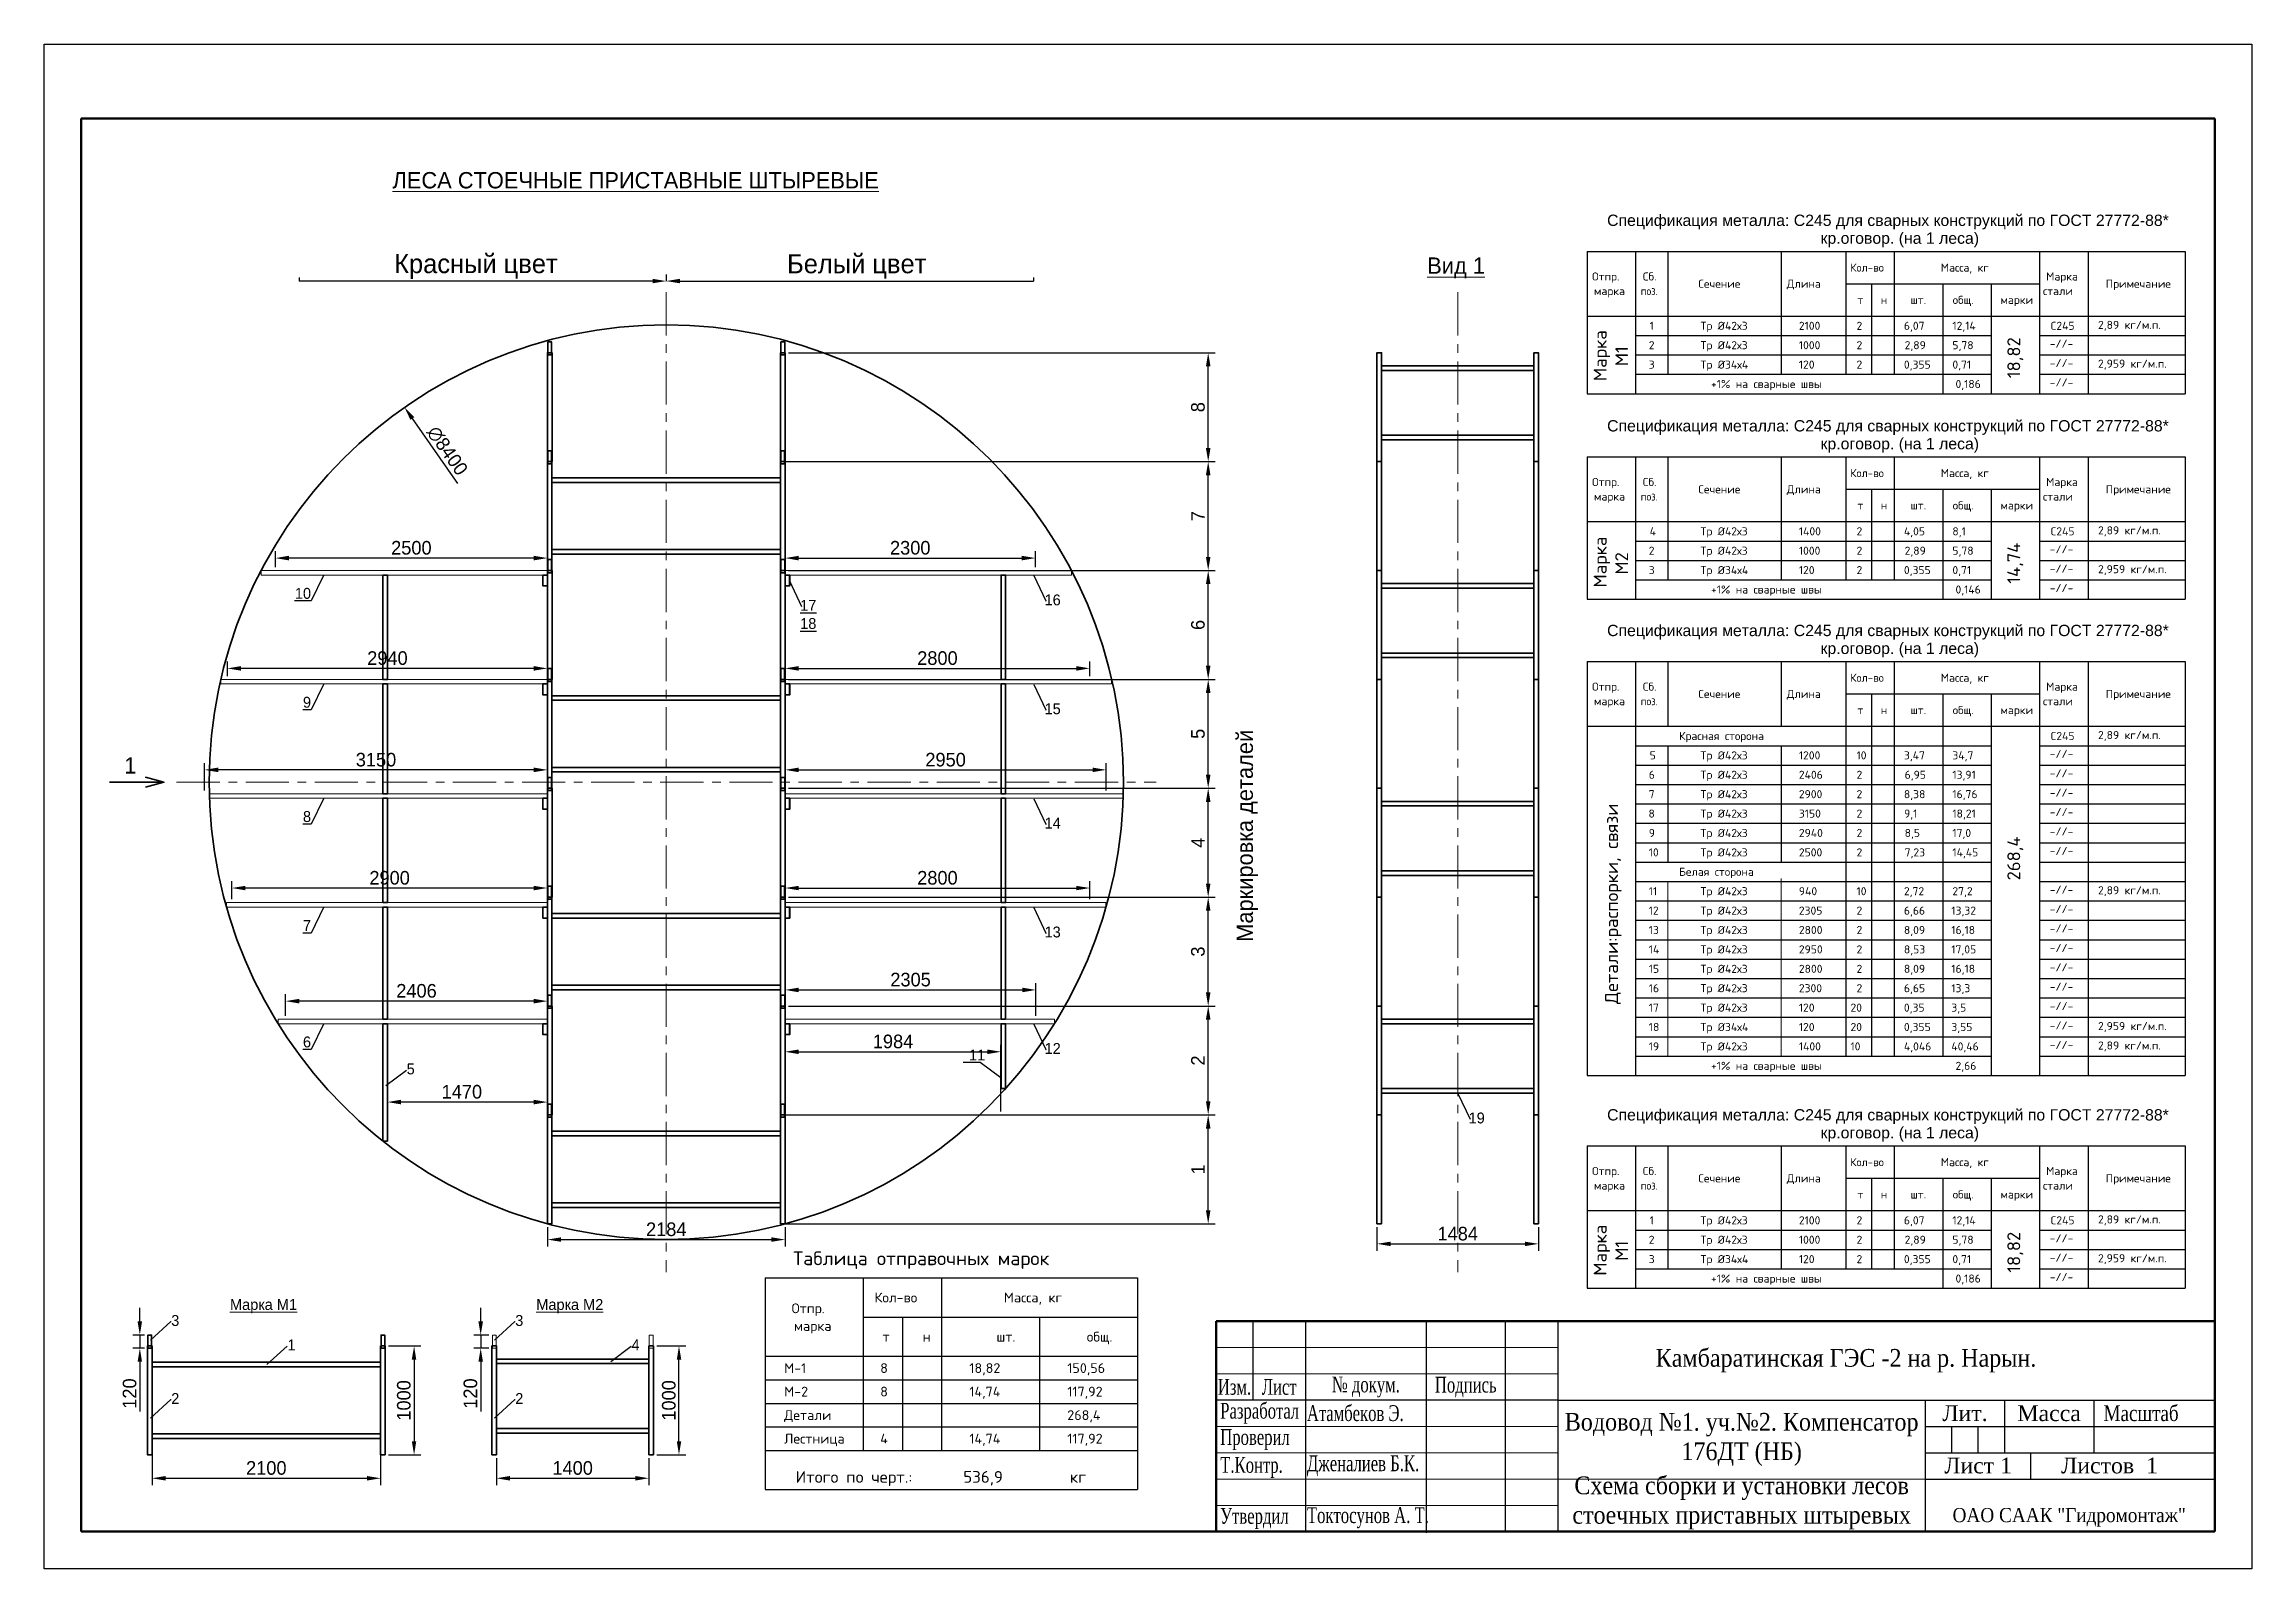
# Model space of a CAD drawing. Header units: millimetres. Extents: x 946422 to 966708, y -915950 to -901947.
import ezdxf
from ezdxf import colors
from ezdxf.entities.mleader import LeaderData, LeaderLine
from ezdxf.math import Vec2, Vec3

# ---------------------------------------------------------------- set-up
doc = ezdxf.new("R2010")
doc.units = ezdxf.units.MM
doc.header["$LTSCALE"] = 50
doc.linetypes.add('HIDDEN', pattern=[0.375, 0.25, -0.125])
doc.linetypes.add('осевая', pattern=[50.8, 31.75, -6.35, 6.35, -6.35])
doc.styles.add('GOST 2.304', font='isocpeui.ttf')
doc.styles.add('rom', font='times.ttf')
doc.dimstyles.new('ISO-25', dxfattribs={"dimscale": 50, "dimtxt": 2.5, "dimasz": 2.5, "dimexe": 1.25, "dimexo": 0.625, "dimtad": 1, "dimtxsty": 'Standard', "dimcen": 2.5, "dimadec": 0, "dimazin": 0, "dimtfac": 1, "dimtmove": 0, "dimatfit": 3, "dimfxl": 0, "dimarcsym": 0})

msp = doc.modelspace()

# ---------------------------------------------------------------- texts
at = {"lineweight": 0, "ltscale": 10000, "attachment_point": 1}
for s, insert, char_height, width in [('{\\LЛЕСА СТОЕЧНЫЕ ПРИСТАВНЫЕ ШТЫРЕВЫЕ}', (949622.703, -903121.707), 150, 5478.97946), ('{\\LВид 1}', (959130.489, -903905.698), 150, 861.79265), ('1', (947157.906, -908496.288), 150, 109.81803), ('{\\LМарка М1}', (948129.131, -913472.168), 100, 847.95296), ('{\\LМарка М2}', (950943.755, -913472.168), 100, 847.95296)]:
    msp.add_mtext(s, dxfattribs=dict(at, insert=insert, char_height=char_height, width=width))
at = {"linetype": 'Continuous', "ltscale": 10, "attachment_point": 1, "style": 'GOST 2.304'}
for s, insert, char_height, width in [('{\\fArial|b0|i0|c204|p34;Спецификация\\fArial|b0|i0|c0|p34; \\fArial|b0|i0|c204|p34;металла\\fArial|b0|i0|c0|p34;: \\fArial|b0|i0|c204|p34;С\\fArial|b0|i0|c0|p34;245 \\fArial|b0|i0|c204|p34;для\\fArial|b0|i0|c0|p34; \\fArial|b0|i0|c204|p34;сварных\\fArial|b0|i0|c0|p34; \\fArial|b0|i0|c204|p34;конструкций\\fArial|b0|i0|c0|p34; \\fArial|b0|i0|c204|p34;по\\fArial|b0|i0|c0|p34; \\fArial|b0|i0|c204|p34;ГОСТ\\fArial|b0|i0|c0|p34; 27772-88*}', (960783.527, -903512.684), 103.95, 5424.9731), ('{\\fArial|b0|i0|c204|p34;кр.оговор\\fArial|b0|i0|c0|p34;.\\fArial|b0|i0|c204|p34; (на 1 леса)}', (962744.903, -903676.534), 103.95, 1951.86602), ('\\Fsimplex.shx;\\W0.9513513514;\\T1.0000000000;\\o\\lКол-во', (963018.354, -903961.896), 74.25, 481.01004), ('\\Fsimplex.shx;\\W1.0000000000;\\T1.0000000000;\\o\\lМасса, кг', (963849.409, -903961.896), 74.25, 636.42857), ('\\Fsimplex.shx;\\W1.0000000000;\\T1.0000000000;\\o\\lОтпр.', (960645.433, -904043.571), 74.25, 399.53571), ('\\Fsimplex.shx;\\W1.0000000000;\\T1.0000000000;\\o\\lСб.', (961112.007, -904043.571), 74.25, 226.28571), ('\\Fsimplex.shx;\\W1.0000000000;\\T1.0000000000;\\o\\lСечение', (961621.821, -904110.396), 74.25, 540.96429), ('{\\Fsimplex|c204;Длина}', (962434.77, -904110.396), 74.25, 502.07143), ('\\Fsimplex.shx;\\W1.0000000000;\\T1.0000000000;\\o\\lМарка', (964817.444, -904043.571), 74.25, 420.75), ('\\Fsimplex.shx;\\W1.0000000000;\\T1.0000000000;\\o\\lПримечание', (965365.037, -904110.396), 74.25, 760.17857), ('\\Fsimplex.shx;\\W1.0000000000;\\T1.0000000000;\\o\\lмарка', (960663.156, -904177.221), 74.25, 413.67857), ('{\\Fsimplex|c204;\\W0.88073;поз\\Fsimplex|c0;.}', (961092.717, -904177.221), 74.25, 261.57798), ('\\Fsimplex.shx;\\W1.0000000000;\\T1.0000000000;\\o\\lт', (963083.221, -904258.896), 74.25, 176.78571), ('\\Fsimplex.shx;\\W1.0000000000;\\T1.0000000000;\\o\\lн', (963298.546, -904258.896), 74.25, 144.96429), ('\\Fsimplex.shx;\\W1.0000000000;\\T1.0000000000;\\o\\lшт.', (963571.414, -904258.896), 74.25, 282.85714), ('\\Fsimplex.shx;\\W1.0000000000;\\T1.0000000000;\\o\\lобщ.', (963959.282, -904258.896), 74.25, 321.75), ('\\Fsimplex.shx;\\W1.0000000000;\\T1.0000000000;\\o\\lмарки', (964398.374, -904258.896), 74.25, 413.67857), ('\\Fsimplex.shx;\\W1.0000000000;\\T1.0000000000;\\o\\lстали', (964788.583, -904177.221), 74.25, 438.42857), ('{\\Fsimplex|c0;1}', (961174.639, -904496.496), 74.25, 109.60714), ('{\\Fsimplex|c204;Тр\\Fsimplex|c0; %%C\\Fsimplex|c204;42х3}', (961641.486, -904496.496), 74.25, 618.75), ('{\\Fsimplex|c204;2100}', (962545.48, -904496.496), 74.25, 410.14286), ('{\\Fsimplex|c204;2}', (963075.439, -904496.496), 74.25, 109.60714), ('{\\Fsimplex|c204;6,07}', (963510.73, -904496.496), 74.25, 357.10714), ('{\\Fsimplex|c204;12,14}', (963956.23, -904496.496), 74.25, 357.10714), ('{\\Fsimplex|c204;С245}', (964859.705, -904496.496), 74.25, 342.96429), ('{\\Fsimplex|c204;2,89 кг/м.п.}', (965294.618, -904487.979), 74.25, 772.73045), ('\\Fsimplex.shx;\\W1.0000000000;\\T1.0000000000;\\o\\l2', (961166.286, -904674.696), 74.25, 141.42857), ('{\\Fsimplex|c204;Тр\\Fsimplex|c0; %%C\\Fsimplex|c204;42х3}', (961641.486, -904674.696), 74.25, 618.75), ('{\\Fsimplex|c204;1000}', (962545.48, -904674.696), 74.25, 410.14286), ('{\\Fsimplex|c204;2}', (963075.439, -904674.696), 74.25, 109.60714), ('{\\Fsimplex|c204;2,89}', (963517.603, -904674.696), 74.25, 318.21429), ('{\\Fsimplex|c204;5,78}', (963956.23, -904674.696), 74.25, 357.10714), ('\\Fsimplex.shx;\\W1.0000000000;\\T1.0000000000;\\o\\l-//-', (964850.942, -904660.553), 74.25, 403.07143), ('\\Fsimplex.shx;\\W1.0000000000;\\T1.0000000000;\\o\\l3', (961166.286, -904852.896), 74.25, 141.42857), ('{\\Fsimplex|c204;Тр\\Fsimplex|c0; %%C\\Fsimplex|c204;34х4}', (961641.486, -904852.896), 74.25, 618.75), ('{\\Fsimplex|c204;120}', (962545.48, -904852.896), 74.25, 410.14286), ('{\\Fsimplex|c204;2}', (963075.439, -904852.896), 74.25, 109.60714), ('{\\Fsimplex|c204;0,355}', (963510.73, -904852.896), 74.25, 357.10714), ('{\\Fsimplex|c204;0,71}', (963956.23, -904852.896), 74.25, 357.10714), ('\\Fsimplex.shx;\\W1.0000000000;\\T1.0000000000;\\o\\l-//-', (964850.942, -904838.753), 74.25, 403.07143), ('{\\Fsimplex|c204;2,959 кг/м.п.}', (965294.618, -904844.379), 74.25, 772.73045), ('\\Fsimplex.shx;\\W1.0000000000;\\T1.0000000000;\\o\\l+1% на сварные швы', (961738.011, -905031.096), 74.25, 1361.25), ('{\\Fsimplex|c204;0,186}', (963985.002, -905031.096), 74.25, 304.07143), ('\\Fsimplex.shx;\\W1.0000000000;\\T1.0000000000;\\o\\l-//-', (964850.942, -905016.953), 74.25, 403.07143), ('{\\fArial|b0|i0|c204|p34;Спецификация\\fArial|b0|i0|c0|p34; \\fArial|b0|i0|c204|p34;металла\\fArial|b0|i0|c0|p34;: \\fArial|b0|i0|c204|p34;С\\fArial|b0|i0|c0|p34;245 \\fArial|b0|i0|c204|p34;для\\fArial|b0|i0|c0|p34; \\fArial|b0|i0|c204|p34;сварных\\fArial|b0|i0|c0|p34; \\fArial|b0|i0|c204|p34;конструкций\\fArial|b0|i0|c0|p34; \\fArial|b0|i0|c204|p34;по\\fArial|b0|i0|c0|p34; \\fArial|b0|i0|c204|p34;ГОСТ\\fArial|b0|i0|c0|p34; 27772-88*}', (960783.527, -905400.123), 103.95, 5424.9731), ('{\\fArial|b0|i0|c204|p34;кр.оговор\\fArial|b0|i0|c0|p34;.\\fArial|b0|i0|c204|p34; (на 1 леса)}', (962744.903, -905563.973), 103.95, 1951.86602), ('\\Fsimplex.shx;\\W1.0000000000;\\T1.0000000000;\\o\\lОтпр.', (960645.433, -905931.011), 74.25, 399.53571), ('\\Fsimplex.shx;\\W1.0000000000;\\T1.0000000000;\\o\\lСб.', (961112.007, -905931.011), 74.25, 226.28571), ('\\Fsimplex.shx;\\W0.9513513514;\\T1.0000000000;\\o\\lКол-во', (963018.354, -905849.336), 74.25, 481.01004), ('\\Fsimplex.shx;\\W1.0000000000;\\T1.0000000000;\\o\\lМасса, кг', (963849.409, -905849.336), 74.25, 636.42857), ('\\Fsimplex.shx;\\W1.0000000000;\\T1.0000000000;\\o\\lМарка', (964817.444, -905931.011), 74.25, 420.75), ('\\Fsimplex.shx;\\W1.0000000000;\\T1.0000000000;\\o\\lмарка', (960663.156, -906064.661), 74.25, 413.67857), ('{\\Fsimplex|c204;\\W0.88073;поз\\Fsimplex|c0;.}', (961092.717, -906064.661), 74.25, 261.57798), ('\\Fsimplex.shx;\\W1.0000000000;\\T1.0000000000;\\o\\lСечение', (961621.821, -905997.836), 74.25, 540.96429), ('{\\Fsimplex|c204;Длина}', (962434.77, -905997.836), 74.25, 502.07143), ('\\Fsimplex.shx;\\W1.0000000000;\\T1.0000000000;\\o\\lт', (963083.221, -906146.336), 74.25, 176.78571), ('\\Fsimplex.shx;\\W1.0000000000;\\T1.0000000000;\\o\\lн', (963298.546, -906146.336), 74.25, 144.96429), ('\\Fsimplex.shx;\\W1.0000000000;\\T1.0000000000;\\o\\lшт.', (963571.414, -906146.336), 74.25, 282.85714), ('\\Fsimplex.shx;\\W1.0000000000;\\T1.0000000000;\\o\\lобщ.', (963959.282, -906146.336), 74.25, 321.75), ('\\Fsimplex.shx;\\W1.0000000000;\\T1.0000000000;\\o\\lмарки', (964398.374, -906146.336), 74.25, 413.67857), ('\\Fsimplex.shx;\\W1.0000000000;\\T1.0000000000;\\o\\lстали', (964788.583, -906064.661), 74.25, 438.42857), ('\\Fsimplex.shx;\\W1.0000000000;\\T1.0000000000;\\o\\lПримечание', (965365.037, -905997.836), 74.25, 760.17857), ('{\\Fsimplex|c204;4}', (961174.639, -906383.936), 74.25, 109.60714), ('{\\Fsimplex|c204;Тр\\Fsimplex|c0; %%C\\Fsimplex|c204;42х3}', (961641.486, -906383.936), 74.25, 618.75), ('{\\Fsimplex|c204;1400}', (962545.48, -906383.936), 74.25, 410.14286), ('{\\Fsimplex|c204;2}', (963075.439, -906383.936), 74.25, 109.60714), ('{\\Fsimplex|c204;4,05}', (963510.73, -906383.936), 74.25, 357.10714), ('{\\Fsimplex|c204;8,1}', (963956.23, -906383.936), 74.25, 357.10714), ('{\\Fsimplex|c204;С245}', (964859.705, -906383.936), 74.25, 342.96429), ('{\\Fsimplex|c204;2,89 кг/м.п.}', (965294.618, -906375.419), 74.25, 772.73045), ('\\Fsimplex.shx;\\W1.0000000000;\\T1.0000000000;\\o\\l2', (961166.286, -906562.136), 74.25, 141.42857), ('{\\Fsimplex|c204;Тр\\Fsimplex|c0; %%C\\Fsimplex|c204;42х3}', (961641.486, -906562.136), 74.25, 618.75), ('{\\Fsimplex|c204;1000}', (962545.48, -906562.136), 74.25, 410.14286), ('{\\Fsimplex|c204;2}', (963075.439, -906562.136), 74.25, 109.60714), ('{\\Fsimplex|c204;2,89}', (963517.603, -906562.136), 74.25, 318.21429), ('{\\Fsimplex|c204;5,78}', (963956.23, -906562.136), 74.25, 357.10714), ('\\Fsimplex.shx;\\W1.0000000000;\\T1.0000000000;\\o\\l-//-', (964850.942, -906547.993), 74.25, 403.07143), ('\\Fsimplex.shx;\\W1.0000000000;\\T1.0000000000;\\o\\l3', (961166.286, -906740.336), 74.25, 141.42857), ('{\\Fsimplex|c204;Тр\\Fsimplex|c0; %%C\\Fsimplex|c204;34х4}', (961641.486, -906740.336), 74.25, 618.75), ('{\\Fsimplex|c204;120}', (962545.48, -906740.336), 74.25, 410.14286), ('{\\Fsimplex|c204;2}', (963075.439, -906740.336), 74.25, 109.60714), ('{\\Fsimplex|c204;0,355}', (963510.73, -906740.336), 74.25, 357.10714), ('{\\Fsimplex|c204;0,71}', (963956.23, -906740.336), 74.25, 357.10714), ('\\Fsimplex.shx;\\W1.0000000000;\\T1.0000000000;\\o\\l-//-', (964850.942, -906726.193), 74.25, 403.07143), ('{\\Fsimplex|c204;2,959 кг/м.п.}', (965294.618, -906731.819), 74.25, 772.73045), ('\\Fsimplex.shx;\\W1.0000000000;\\T1.0000000000;\\o\\l+1% на сварные швы', (961738.011, -906918.536), 74.25, 1361.25), ('{\\Fsimplex|c204;0,146}', (963985.002, -906918.536), 74.25, 304.07143), ('\\Fsimplex.shx;\\W1.0000000000;\\T1.0000000000;\\o\\l-//-', (964850.942, -906904.393), 74.25, 403.07143), ('{\\fArial|b0|i0|c204|p34;Спецификация\\fArial|b0|i0|c0|p34; \\fArial|b0|i0|c204|p34;металла\\fArial|b0|i0|c0|p34;: \\fArial|b0|i0|c204|p34;С\\fArial|b0|i0|c0|p34;245 \\fArial|b0|i0|c204|p34;для\\fArial|b0|i0|c0|p34; \\fArial|b0|i0|c204|p34;сварных\\fArial|b0|i0|c0|p34; \\fArial|b0|i0|c204|p34;конструкций\\fArial|b0|i0|c0|p34; \\fArial|b0|i0|c204|p34;по\\fArial|b0|i0|c0|p34; \\fArial|b0|i0|c204|p34;ГОСТ\\fArial|b0|i0|c0|p34; 27772-88*}', (960783.527, -907279.766), 103.95, 5424.9731), ('{\\fArial|b0|i0|c204|p34;кр.оговор\\fArial|b0|i0|c0|p34;.\\fArial|b0|i0|c204|p34; (на 1 леса)}', (962744.903, -907443.616), 103.95, 1951.86602), ('\\Fsimplex.shx;\\W1.0000000000;\\T1.0000000000;\\o\\lОтпр.', (960645.433, -907810.654), 74.25, 399.53571), ('\\Fsimplex.shx;\\W1.0000000000;\\T1.0000000000;\\o\\lСб.', (961112.007, -907810.654), 74.25, 226.28571), ('\\Fsimplex.shx;\\W0.9513513514;\\T1.0000000000;\\o\\lКол-во', (963018.354, -907728.979), 74.25, 481.01004), ('\\Fsimplex.shx;\\W1.0000000000;\\T1.0000000000;\\o\\lМасса, кг', (963849.409, -907728.979), 74.25, 636.42857), ('\\Fsimplex.shx;\\W1.0000000000;\\T1.0000000000;\\o\\lМарка', (964817.444, -907810.654), 74.25, 420.75), ('\\Fsimplex.shx;\\W1.0000000000;\\T1.0000000000;\\o\\lмарка', (960663.156, -907944.304), 74.25, 413.67857), ('{\\Fsimplex|c204;\\W0.88073;поз\\Fsimplex|c0;.}', (961092.717, -907944.304), 74.25, 261.57798), ('\\Fsimplex.shx;\\W1.0000000000;\\T1.0000000000;\\o\\lСечение', (961621.821, -907877.479), 74.25, 540.96429), ('{\\Fsimplex|c204;Длина}', (962434.77, -907877.479), 74.25, 502.07143), ('\\Fsimplex.shx;\\W1.0000000000;\\T1.0000000000;\\o\\lстали', (964788.583, -907944.304), 74.25, 438.42857), ('\\Fsimplex.shx;\\W1.0000000000;\\T1.0000000000;\\o\\lПримечание', (965365.037, -907877.479), 74.25, 760.17857), ('\\Fsimplex.shx;\\W1.0000000000;\\T1.0000000000;\\o\\lт', (963083.221, -908025.979), 74.25, 176.78571), ('\\Fsimplex.shx;\\W1.0000000000;\\T1.0000000000;\\o\\lн', (963298.546, -908025.979), 74.25, 144.96429), ('\\Fsimplex.shx;\\W1.0000000000;\\T1.0000000000;\\o\\lшт.', (963571.414, -908025.979), 74.25, 282.85714), ('\\Fsimplex.shx;\\W1.0000000000;\\T1.0000000000;\\o\\lобщ.', (963959.282, -908025.979), 74.25, 321.75), ('\\Fsimplex.shx;\\W1.0000000000;\\T1.0000000000;\\o\\lмарки', (964398.374, -908025.979), 74.25, 413.67857), ('{\\Fsimplex|c204;Красная сторона}', (961444.625, -908263.579), 74.25, 1055.8603), ('\\Fsimplex.shx;\\W1.0000000000;\\T1.0000000000;\\o\\l-//-', (964850.942, -908427.636), 74.25, 403.07143), ('{\\Fsimplex|c204;С245}', (964859.705, -908263.579), 74.25, 342.96429), ('{\\Fsimplex|c204;2,89 кг/м.п.}', (965294.618, -908255.062), 74.25, 772.73045), ('{\\Fsimplex|c204;6}', (961166.286, -908619.979), 74.25, 141.42857), ('{\\Fsimplex|c204;5}', (961174.639, -908441.779), 74.25, 109.60714), ('{\\Fsimplex|c204;Тр\\Fsimplex|c0; %%C\\Fsimplex|c204;42х3}', (961641.486, -908441.779), 74.25, 618.75), ('{\\Fsimplex|c204;Тр\\Fsimplex|c0; %%C\\Fsimplex|c204;42х3}', (961641.486, -908619.979), 74.25, 618.75), ('{\\Fsimplex|c204;1200}', (962545.48, -908441.779), 74.25, 410.14286), ('{\\Fsimplex|c204;2406}', (962545.48, -908619.979), 74.25, 410.14286), ('{\\Fsimplex|c204;10}', (963075.439, -908441.779), 74.25, 109.60714), ('{\\Fsimplex|c204;2}', (963075.439, -908619.979), 74.25, 109.60714), ('{\\Fsimplex|c204;3,47}', (963510.73, -908441.779), 74.25, 357.10714), ('{\\Fsimplex|c204;6,95}', (963517.603, -908619.979), 74.25, 318.21429), ('{\\Fsimplex|c204;13,91}', (963956.23, -908619.979), 74.25, 357.10714), ('{\\Fsimplex|c204;34,7}', (963956.23, -908441.779), 74.25, 357.10714), ('\\Fsimplex.shx;\\W1.0000000000;\\T1.0000000000;\\o\\l-//-', (964850.942, -908605.836), 74.25, 403.07143), ('{\\Fsimplex|c204;7}', (961166.286, -908798.179), 74.25, 141.42857), ('{\\Fsimplex|c204;Тр\\Fsimplex|c0; %%C\\Fsimplex|c204;42х3}', (961641.486, -908798.179), 74.25, 618.75), ('{\\Fsimplex|c204;2900}', (962545.48, -908798.179), 74.25, 410.14286), ('{\\Fsimplex|c204;2}', (963075.439, -908798.179), 74.25, 109.60714), ('{\\Fsimplex|c204;8,38}', (963510.73, -908798.179), 74.25, 357.10714), ('{\\Fsimplex|c204;16,76}', (963956.23, -908798.179), 74.25, 357.10714), ('\\Fsimplex.shx;\\W1.0000000000;\\T1.0000000000;\\o\\l-//-', (964850.942, -908784.036), 74.25, 403.07143), ('{\\Fsimplex|c204;8}', (961163.502, -908976.379), 74.25, 144.96429), ('{\\Fsimplex|c204;Тр\\Fsimplex|c0; %%C\\Fsimplex|c204;42х3}', (961641.486, -908976.379), 74.25, 618.75), ('{\\Fsimplex|c204;3150}', (962545.48, -908976.379), 74.25, 410.14286), ('{\\Fsimplex|c204;2}', (963075.439, -908976.379), 74.25, 109.60714), ('{\\Fsimplex|c204;9,1}', (963512.41, -908976.379), 74.25, 357.10714), ('{\\Fsimplex|c204;18,21}', (963956.23, -908976.379), 74.25, 357.10714), ('\\Fsimplex.shx;\\W1.0000000000;\\T1.0000000000;\\o\\l-//-', (964850.942, -908962.236), 74.25, 403.07143), ('{\\Fsimplex|c204;9}', (961166.286, -909154.579), 74.25, 141.42857), ('{\\Fsimplex|c204;Тр\\Fsimplex|c0; %%C\\Fsimplex|c204;42х3}', (961641.486, -909154.579), 74.25, 618.75), ('{\\Fsimplex|c204;2940}', (962545.48, -909154.579), 74.25, 410.14286), ('{\\Fsimplex|c204;2}', (963075.439, -909154.579), 74.25, 109.60714), ('{\\Fsimplex|c204;8,5}', (963517.603, -909154.579), 74.25, 318.21429), ('{\\Fsimplex|c204;17,0}', (963956.23, -909154.579), 74.25, 357.10714), ('\\Fsimplex.shx;\\W1.0000000000;\\T1.0000000000;\\o\\l-//-', (964850.942, -909140.436), 74.25, 403.07143), ('{\\Fsimplex|c204;10}', (961166.286, -909332.779), 74.25, 137.89286), ('{\\Fsimplex|c204;Тр\\Fsimplex|c0; %%C\\Fsimplex|c204;42х3}', (961641.486, -909332.779), 74.25, 618.75), ('{\\Fsimplex|c204;2500}', (962545.48, -909332.779), 74.25, 410.14286), ('{\\Fsimplex|c204;2}', (963075.439, -909332.779), 74.25, 109.60714), ('{\\Fsimplex|c204;7,23}', (963517.603, -909332.779), 74.25, 318.21429), ('{\\Fsimplex|c204;14,45}', (963956.23, -909332.779), 74.25, 357.10714), ('\\Fsimplex.shx;\\W1.0000000000;\\T1.0000000000;\\o\\l-//-', (964850.942, -909318.636), 74.25, 403.07143), ('{\\Fsimplex|c204;Белая сторона}', (961444.625, -909510.979), 74.25, 1055.8603), ('{\\Fsimplex|c204;11}', (961166.286, -909689.179), 74.25, 137.89286), ('{\\Fsimplex|c204;Тр\\Fsimplex|c0; %%C\\Fsimplex|c204;42х3}', (961641.486, -909689.179), 74.25, 618.75), ('{\\Fsimplex|c204;940}', (962545.48, -909689.179), 74.25, 410.14286), ('{\\Fsimplex|c204;10}', (963075.439, -909689.179), 74.25, 109.60714), ('{\\Fsimplex|c204;2,72}', (963510.73, -909689.179), 74.25, 357.10714), ('{\\Fsimplex|c204;27,2}', (963956.23, -909689.179), 74.25, 357.10714), ('\\Fsimplex.shx;\\W1.0000000000;\\T1.0000000000;\\o\\l-//-', (964850.942, -909675.036), 74.25, 403.07143), ('{\\Fsimplex|c204;2,89 кг/м.п.}', (965294.618, -909680.662), 74.25, 772.73045), ('{\\Fsimplex|c204;12}', (961166.286, -909867.379), 74.25, 137.89286), ('{\\Fsimplex|c204;13}', (961166.286, -910045.579), 74.25, 137.89286), ('{\\Fsimplex|c204;Тр\\Fsimplex|c0; %%C\\Fsimplex|c204;42х3}', (961641.486, -909867.379), 74.25, 618.75), ('{\\Fsimplex|c204;Тр\\Fsimplex|c0; %%C\\Fsimplex|c204;42х3}', (961641.486, -910045.579), 74.25, 618.75), ('{\\Fsimplex|c204;2305}', (962545.48, -909867.379), 74.25, 410.14286), ('{\\Fsimplex|c204;2800}', (962545.48, -910045.579), 74.25, 410.14286), ('{\\Fsimplex|c204;2}', (963075.439, -909867.379), 74.25, 109.60714), ('{\\Fsimplex|c204;2}', (963075.439, -910045.579), 74.25, 109.60714), ('{\\Fsimplex|c204;6,66}', (963510.73, -909867.379), 74.25, 357.10714), ('{\\Fsimplex|c204;8,09}', (963510.73, -910045.579), 74.25, 357.10714), ('{\\Fsimplex|c204;13,32}', (963946.546, -909867.379), 74.25, 304.07143), ('{\\Fsimplex|c204;16,18}', (963946.546, -910045.579), 74.25, 304.07143), ('\\Fsimplex.shx;\\W1.0000000000;\\T1.0000000000;\\o\\l-//-', (964850.942, -909853.236), 74.25, 403.07143), ('\\Fsimplex.shx;\\W1.0000000000;\\T1.0000000000;\\o\\l-//-', (964850.942, -910031.436), 74.25, 403.07143), ('{\\Fsimplex|c204;14}', (961166.286, -910223.779), 74.25, 137.89286), ('{\\Fsimplex|c204;Тр\\Fsimplex|c0; %%C\\Fsimplex|c204;42х3}', (961641.486, -910223.779), 74.25, 618.75), ('{\\Fsimplex|c204;2950}', (962545.48, -910223.779), 74.25, 410.14286), ('{\\Fsimplex|c204;2}', (963075.439, -910223.779), 74.25, 109.60714), ('{\\Fsimplex|c204;8,53}', (963510.73, -910223.779), 74.25, 357.10714), ('{\\Fsimplex|c204;17,05}', (963946.546, -910223.779), 74.25, 304.07143), ('\\Fsimplex.shx;\\W1.0000000000;\\T1.0000000000;\\o\\l-//-', (964850.942, -910209.636), 74.25, 403.07143), ('{\\Fsimplex|c204;15}', (961166.286, -910401.979), 74.25, 137.89286), ('{\\Fsimplex|c204;Тр\\Fsimplex|c0; %%C\\Fsimplex|c204;42х3}', (961641.486, -910401.979), 74.25, 618.75), ('{\\Fsimplex|c204;2800}', (962545.48, -910401.979), 74.25, 410.14286), ('{\\Fsimplex|c204;2}', (963075.439, -910401.979), 74.25, 109.60714), ('{\\Fsimplex|c204;8,09}', (963510.73, -910401.979), 74.25, 357.10714), ('{\\Fsimplex|c204;16,18}', (963946.546, -910401.979), 74.25, 304.07143), ('\\Fsimplex.shx;\\W1.0000000000;\\T1.0000000000;\\o\\l-//-', (964850.942, -910387.836), 74.25, 403.07143), ('{\\Fsimplex|c204;16}', (961166.286, -910580.179), 74.25, 137.89286), ('{\\Fsimplex|c204;Тр\\Fsimplex|c0; %%C\\Fsimplex|c204;42х3}', (961641.486, -910580.179), 74.25, 618.75), ('{\\Fsimplex|c204;2300}', (962545.48, -910580.179), 74.25, 410.14286), ('{\\Fsimplex|c204;2}', (963075.439, -910580.179), 74.25, 109.60714), ('{\\Fsimplex|c204;6,65}', (963510.73, -910580.179), 74.25, 357.10714), ('{\\Fsimplex|c204;13,3}', (963946.546, -910580.179), 74.25, 304.07143), ('\\Fsimplex.shx;\\W1.0000000000;\\T1.0000000000;\\o\\l-//-', (964850.942, -910566.036), 74.25, 403.07143), ('{\\Fsimplex|c204;17}', (961166.286, -910758.379), 74.25, 137.89286), ('{\\Fsimplex|c204;Тр\\Fsimplex|c0; %%C\\Fsimplex|c204;42х3}', (961641.486, -910758.379), 74.25, 618.75), ('{\\Fsimplex|c204;120}', (962545.48, -910758.379), 74.25, 410.14286), ('{\\Fsimplex|c204;20}', (963019.828, -910758.379), 74.25, 109.60714), ('{\\Fsimplex|c204;0,35}', (963510.73, -910758.379), 74.25, 357.10714), ('{\\Fsimplex|c204;3,5}', (963946.546, -910758.379), 74.25, 304.07143), ('\\Fsimplex.shx;\\W1.0000000000;\\T1.0000000000;\\o\\l-//-', (964850.942, -910744.236), 74.25, 403.07143), ('{\\Fsimplex|c204;18}', (961166.286, -910936.579), 74.25, 137.89286), ('{\\Fsimplex|c204;Тр\\Fsimplex|c0; %%C\\Fsimplex|c204;34х4}', (961641.486, -910936.579), 74.25, 618.75), ('{\\Fsimplex|c204;120}', (962545.48, -910936.579), 74.25, 410.14286), ('{\\Fsimplex|c204;20}', (963019.828, -910936.579), 74.25, 109.60714), ('{\\Fsimplex|c204;0,355}', (963510.73, -910936.579), 74.25, 357.10714), ('{\\Fsimplex|c204;3,55}', (963946.546, -910936.579), 74.25, 304.07143), ('\\Fsimplex.shx;\\W1.0000000000;\\T1.0000000000;\\o\\l-//-', (964850.942, -910922.436), 74.25, 403.07143), ('{\\Fsimplex|c204;2,959 кг/м.п.}', (965294.618, -910928.062), 74.25, 772.73045), ('{\\Fsimplex|c204;19}', (961166.286, -911114.779), 74.25, 137.89286), ('{\\Fsimplex|c204;Тр\\Fsimplex|c0; %%C\\Fsimplex|c204;42х3}', (961641.486, -911114.779), 74.25, 618.75), ('{\\Fsimplex|c204;1400}', (962545.48, -911114.779), 74.25, 410.14286), ('{\\Fsimplex|c204;10}', (963019.828, -911114.779), 74.25, 109.60714), ('{\\Fsimplex|c204;4,046}', (963510.73, -911114.779), 74.25, 357.10714), ('{\\Fsimplex|c204;40,46}', (963946.546, -911114.779), 74.25, 304.07143), ('\\Fsimplex.shx;\\W1.0000000000;\\T1.0000000000;\\o\\l-//-', (964850.942, -911100.636), 74.25, 403.07143), ('{\\Fsimplex|c204;2,89 кг/м.п.}', (965294.618, -911106.262), 74.25, 772.73045), ('\\Fsimplex.shx;\\W1.0000000000;\\T1.0000000000;\\o\\l+1% на сварные швы', (961738.011, -911292.979), 74.25, 1361.25), ('{\\Fsimplex|c204;2,66}', (963985.002, -911292.979), 74.25, 304.07143), ('{\\fArial|b0|i0|c204|p34;Спецификация\\fArial|b0|i0|c0|p34; \\fArial|b0|i0|c204|p34;металла\\fArial|b0|i0|c0|p34;: \\fArial|b0|i0|c204|p34;С\\fArial|b0|i0|c0|p34;245 \\fArial|b0|i0|c204|p34;для\\fArial|b0|i0|c0|p34; \\fArial|b0|i0|c204|p34;сварных\\fArial|b0|i0|c0|p34; \\fArial|b0|i0|c204|p34;конструкций\\fArial|b0|i0|c0|p34; \\fArial|b0|i0|c204|p34;по\\fArial|b0|i0|c0|p34; \\fArial|b0|i0|c204|p34;ГОСТ\\fArial|b0|i0|c0|p34; 27772-88*}', (960783.527, -911728.217), 103.95, 5424.9731), ('{\\fArial|b0|i0|c204|p34;кр.оговор\\fArial|b0|i0|c0|p34;.\\fArial|b0|i0|c204|p34; (на 1 леса)}', (962744.903, -911892.067), 103.95, 1951.86602), ('\\Fsimplex.shx;\\W1.0000000000;\\T1.0000000000;\\o\\lОтпр.', (960645.433, -912259.105), 74.25, 399.53571), ('\\Fsimplex.shx;\\W1.0000000000;\\T1.0000000000;\\o\\lСб.', (961112.007, -912259.105), 74.25, 226.28571), ('\\Fsimplex.shx;\\W0.9513513514;\\T1.0000000000;\\o\\lКол-во', (963018.354, -912177.43), 74.25, 481.01004), ('\\Fsimplex.shx;\\W1.0000000000;\\T1.0000000000;\\o\\lМасса, кг', (963849.409, -912177.43), 74.25, 636.42857), ('\\Fsimplex.shx;\\W1.0000000000;\\T1.0000000000;\\o\\lМарка', (964817.444, -912259.105), 74.25, 420.75), ('\\Fsimplex.shx;\\W1.0000000000;\\T1.0000000000;\\o\\lмарка', (960663.156, -912392.755), 74.25, 413.67857), ('{\\Fsimplex|c204;\\W0.88073;поз\\Fsimplex|c0;.}', (961092.717, -912392.755), 74.25, 261.57798), ('\\Fsimplex.shx;\\W1.0000000000;\\T1.0000000000;\\o\\lСечение', (961621.821, -912325.93), 74.25, 540.96429), ('{\\Fsimplex|c204;Длина}', (962434.77, -912325.93), 74.25, 502.07143), ('\\Fsimplex.shx;\\W1.0000000000;\\T1.0000000000;\\o\\lобщ.', (963959.282, -912474.43), 74.25, 321.75), ('\\Fsimplex.shx;\\W1.0000000000;\\T1.0000000000;\\o\\lстали', (964788.583, -912392.755), 74.25, 438.42857), ('\\Fsimplex.shx;\\W1.0000000000;\\T1.0000000000;\\o\\lПримечание', (965365.037, -912325.93), 74.25, 760.17857), ('\\Fsimplex.shx;\\W1.0000000000;\\T1.0000000000;\\o\\lт', (963083.221, -912474.43), 74.25, 176.78571), ('\\Fsimplex.shx;\\W1.0000000000;\\T1.0000000000;\\o\\lн', (963298.546, -912474.43), 74.25, 144.96429), ('\\Fsimplex.shx;\\W1.0000000000;\\T1.0000000000;\\o\\lшт.', (963571.414, -912474.43), 74.25, 282.85714), ('\\Fsimplex.shx;\\W1.0000000000;\\T1.0000000000;\\o\\lмарки', (964398.374, -912474.43), 74.25, 413.67857), ('\\Fsimplex.shx;\\W1.0000000000;\\T1.0000000000;\\o\\l2', (961166.286, -912890.23), 74.25, 141.42857), ('{\\Fsimplex|c0;1}', (961174.639, -912712.03), 74.25, 109.60714), ('{\\Fsimplex|c204;Тр\\Fsimplex|c0; %%C\\Fsimplex|c204;42х3}', (961641.486, -912712.03), 74.25, 618.75), ('{\\Fsimplex|c204;Тр\\Fsimplex|c0; %%C\\Fsimplex|c204;42х3}', (961641.486, -912890.23), 74.25, 618.75), ('{\\Fsimplex|c204;1000}', (962545.48, -912890.23), 74.25, 410.14286), ('{\\Fsimplex|c204;2100}', (962545.48, -912712.03), 74.25, 410.14286), ('{\\Fsimplex|c204;2}', (963075.439, -912712.03), 74.25, 109.60714), ('{\\Fsimplex|c204;2}', (963075.439, -912890.23), 74.25, 109.60714), ('{\\Fsimplex|c204;6,07}', (963510.73, -912712.03), 74.25, 357.10714), ('{\\Fsimplex|c204;2,89}', (963517.603, -912890.23), 74.25, 318.21429), ('{\\Fsimplex|c204;12,14}', (963956.23, -912712.03), 74.25, 357.10714), ('{\\Fsimplex|c204;5,78}', (963956.23, -912890.23), 74.25, 357.10714), ('\\Fsimplex.shx;\\W1.0000000000;\\T1.0000000000;\\o\\l-//-', (964850.942, -912876.087), 74.25, 403.07143), ('{\\Fsimplex|c204;С245}', (964859.705, -912712.03), 74.25, 342.96429), ('{\\Fsimplex|c204;2,89 кг/м.п.}', (965294.618, -912703.513), 74.25, 772.73045), ('\\Fsimplex.shx;\\W1.0000000000;\\T1.0000000000;\\o\\lТаблица отправочных марок', (953303.658, -913035.131), 126, 3000), ('\\Fsimplex.shx;\\W1.0000000000;\\T1.0000000000;\\o\\l3', (961166.286, -913068.43), 74.25, 141.42857), ('{\\Fsimplex|c204;Тр\\Fsimplex|c0; %%C\\Fsimplex|c204;34х4}', (961641.486, -913068.43), 74.25, 618.75), ('{\\Fsimplex|c204;120}', (962545.48, -913068.43), 74.25, 410.14286), ('{\\Fsimplex|c204;2}', (963075.439, -913068.43), 74.25, 109.60714), ('{\\Fsimplex|c204;0,355}', (963510.73, -913068.43), 74.25, 357.10714), ('{\\Fsimplex|c204;0,71}', (963956.23, -913068.43), 74.25, 357.10714), ('\\Fsimplex.shx;\\W1.0000000000;\\T1.0000000000;\\o\\l-//-', (964850.942, -913054.287), 74.25, 403.07143), ('{\\Fsimplex|c204;2,959 кг/м.п.}', (965294.618, -913059.913), 74.25, 772.73045), ('\\Fsimplex.shx;\\W1.0000000000;\\T1.0000000000;\\o\\l+1% на сварные швы', (961738.011, -913246.63), 74.25, 1361.25), ('{\\Fsimplex|c204;0,186}', (963985.002, -913246.63), 74.25, 304.07143), ('\\Fsimplex.shx;\\W1.0000000000;\\T1.0000000000;\\o\\l-//-', (964850.942, -913232.487), 74.25, 403.07143), ('\\Fsimplex.shx;\\W1.0000000000;\\T1.0000000000;\\o\\lКол-во', (954051.603, -913413.131), 90, 612.85714), ('\\Fsimplex.shx;\\W1.0000000000;\\T1.0000000000;\\o\\lМасса, кг', (955240.728, -913413.131), 90, 771.42857), ('\\Fsimplex.shx;\\W1.0000000000;\\T1.0000000000;\\o\\lОтпр.', (953290.238, -913512.131), 90, 484.28571), ('\\Fsimplex.shx;\\W1.0000000000;\\T1.0000000000;\\o\\lмарка', (953311.72, -913674.131), 90, 501.42857), ('\\Fsimplex.shx;\\W1.0000000000;\\T1.0000000000;\\o\\lт', (954125.276, -913773.131), 90, 214.28571), ('\\Fsimplex.shx;\\W1.0000000000;\\T1.0000000000;\\o\\lн', (954494.276, -913773.131), 90, 175.71429), ('\\Fsimplex.shx;\\W1.0000000000;\\T1.0000000000;\\o\\lшт.', (955172.357, -913773.131), 90, 342.85714), ('\\Fsimplex.shx;\\W1.0000000000;\\T1.0000000000;\\o\\lобщ.', (956002.499, -913773.131), 90, 390), ('{\\Fsimplex|c204;М-1}', (953221.307, -914061.131), 90, 522.85714), ('{\\Fsimplex|c204;8}', (954104.303, -914061.131), 90, 132.85714), ('{\\Fsimplex|c204;18,82}', (954923.303, -914061.131), 90, 540), ('{\\Fsimplex|c204;150,56}', (955823.303, -914061.131), 90, 540), ('{\\Fsimplex|c204;М-2}', (953221.307, -914277.131), 90, 522.85714), ('{\\Fsimplex|c204;8}', (954104.303, -914277.131), 90, 132.85714), ('{\\Fsimplex|c204;14,74}', (954923.303, -914277.131), 90, 540), ('{\\Fsimplex|c204;117,92}', (955823.303, -914277.131), 90, 540), ('{\\Fsimplex|c204;Детали}', (953221.307, -914493.131), 90, 522.85714), ('{\\Fsimplex|c204;268,4}', (955823.303, -914493.131), 90, 540), ('{\\Fsimplex|c204;Лестница}', (953221.307, -914709.131), 90, 522.85714), ('{\\Fsimplex|c204;4}', (954104.303, -914709.131), 90, 132.85714), ('{\\Fsimplex|c204;\\C1;14,74}', (954923.303, -914709.131), 90, 540), ('{\\Fsimplex|c204;\\C1;117,92}', (955823.303, -914709.131), 90, 540), ('\\Fsimplex.shx;\\W1.0000000000;\\T1.0000000000;\\o\\lИтого по черт.:  ', (953325.642, -915051.603), 108, 1532.57143), ('{\\Fsimplex|c204;\\C1;536,9}', (954867.728, -915051.603), 108, 673.71429), ('\\Fsimplex.shx;\\W1.0000000000;\\T1.0000000000;\\o\\lкг', (955845.642, -915051.603), 108, 282.85714)]:
    msp.add_mtext(s, dxfattribs=dict(at, insert=insert, char_height=char_height, width=width))
at = {"linetype": 'Continuous', "ltscale": 10, "char_height": 118.8, "attachment_point": 1, "rotation": 90, "style": 'GOST 2.304'}
for s, insert, width in [('{\\Fsimplex|c204;\\W0.26713; \\W1;Марка \\P{\\W2.0566; }М1}', (960660.1, -905067.113), 583.53892), ('{\\Fsimplex|c204;18,82}', (964461.13, -905014.629), 468.86087), ('{\\Fsimplex|c204;\\W0.26713; \\W1;Марка \\P{\\W1.81975; }М2}', (960660.1, -906962.599), 583.53892), ('{\\Fsimplex|c204;14,74}', (964461.13, -906902.069), 468.86087), ('{\\Fsimplex|c204;Детали:распорки, связи}', (960765.45, -910762.833), 2601.04101), ('{\\Fsimplex|c204;268,4}', (964461.13, -909626.941), 468.86087), ('{\\Fsimplex|c204;\\W0.26713; \\W1;Марка \\P{\\W2.0566; }М1}', (960660.1, -913282.647), 583.53892), ('{\\Fsimplex|c204;18,82}', (964461.13, -913230.163), 468.86087)]:
    msp.add_mtext(s, dxfattribs=dict(at, insert=insert, width=width))
at = {"lineweight": 0, "ltscale": 10000, "insert": (957379.127, -910191.418), "char_height": 150, "width": 3042.97938, "attachment_point": 1, "rotation": 90}
msp.add_mtext('Маркировка деталей', dxfattribs=at)
at = {"linetype": 'Continuous', "style": 'rom'}
for s, insert, char_height, width, attachment_point in [('\\W0.9;{\\fTimes New Roman|b0|i0|c204|p18;Камбаратинская ГЭС -2 на р. Нарын.}', (962978.762, -914038.493), 162.60009, 4953.6117, 5), ('{\\fTimes New Roman|b0|i0|c204|p18;\\W0.7;Изм.}', (957359.324, -914279.933), 144.88839, 338.0729, 5), ('{\\fTimes New Roman|b0|i0|c204|p18;\\W0.7;Лист}', (957769.841, -914279.933), 144.88839, 482.96129, 5), ('{\\fTimes New Roman|b0|i0|c204|p18;\\W0.7;№ докум.}', (958566.727, -914279.933), 144.88839, 1110.81096, 5), ('{\\fTimes New Roman|b0|i0|c204|p18;\\W0.7;Подпись}', (959484.354, -914279.933), 144.88839, 724.44193, 5), ('{\\W0.7;Разработал}', (957228.706, -914521.413), 144.88839, 782.61525, 4), ('{\\W0.7;Атамбеков Э.}', (958025.02, -914521.392), 144.88839, 1072.39202, 4), ('{\\fTimes New Roman|b0|i0|c204|p18;Лит.}', (964072.477, -914521.455), 144.88839, 724.44193, 5), ('{\\fTimes New Roman|b0|i0|c204|p18;Масса}', (964845.215, -914521.455), 144.88839, 821.03419, 5), ('{\\fTimes New Roman|b0|i0|c204|p18;\\W0.8;Масштаб}', (965690.397, -914521.455), 144.88839, 869.33032, 5), ('{\\fTimes New Roman|b0|i0|c204|p18;\\W0.7;Проверил}', (957228.706, -914762.894), 144.88839, 782.61525, 4), ('{\\W0.9;Водовод №1. уч.№2. Компенсатор 176ДТ (НБ)}', (962019.892, -914761.236), 162.60009, 3380.72901, 5), ('{\\W0.7;Дженалиев Б.К.}', (958025.02, -915004.374), 144.88839, 1072.39202, 4), ('{\\W0.9;Схема сборки и установки лесов стоечных приставных штыревых}', (962019.892, -915345.074), 162.60009, 3380.72901, 5), ('Лист 1 ', (964193.217, -915001.951), 144.8884, 965.92258, 5), ('Листов  1', (965400.621, -915001.951), 144.8884, 1448.88386, 5), ('\\W0.7;{\\fTimes New Roman|b0|i0|c204|p18;Утвердил}', (957228.706, -915487.336), 144.88839, 782.61525, 4), ('{\\W0.7;Токтосунов А. Т.}', (958025.02, -915480.856), 144.88839, 1120.75791, 4), ('{\\H0.6733x;\\W0.9;ОАО СААК "Гидромонтаж"\\H1.485x; }', (965029.504, -915477.146), 193.18452, 2614.52272, 5)]:
    msp.add_mtext(s, dxfattribs=dict(at, insert=insert, char_height=char_height, width=width, attachment_point=attachment_point))
at = {"linetype": 'Continuous', "insert": (957228.817, -915018.514), "char_height": 144.88839, "attachment_point": 4, "style": 'rom'}
msp.add_mtext('{\\W0.7;Т.Контр.}', dxfattribs=at)

# ---------------------------------------------------------------- blocks, each defined once
blk = doc.blocks.new('*D423')
at = {"color": 0, "lineweight": -2, "ltscale": 10000}
for p, q in [((951046, -912812), (951046, -912988)), ((953230, -912812), (953230, -912988)), ((951171, -912926), (953105, -912926))]:
    blk.add_line(p, q, dxfattribs=at)
at = {"color": 0, "lineweight": 0, "ltscale": 10000}
for points in [[(951171, -912905), (951171, -912946), (951046, -912926)], [(953105, -912905), (953105, -912946), (953230, -912926)]]:
    blk.add_solid(points, dxfattribs=at)
at = {"color": 0, "lineweight": 0, "ltscale": 10000, "insert": (952138, -912832), "char_height": 125, "attachment_point": 5}
blk.add_mtext('2184', dxfattribs=at)
blk = doc.blocks.new('Леса фронт')
at = {"lineweight": 35, "ltscale": 10000}
for points in [[(951088, -912781), (951046, -912781), (951046, -911781), (951088, -911781), (951088, -912781)], [(951067, -911681), (951084, -911681), (951084, -911801), (951050, -911801), (951050, -911681), (951067, -911681)], [(953188, -912781), (953230, -912781), (953230, -911781), (953188, -911781), (953188, -912781)], [(953209, -911681), (953192, -911681), (953192, -911801), (953226, -911801), (953226, -911681), (953209, -911681)], [(951088, -911931), (953188, -911931), (953188, -911973), (951088, -911973), (951088, -911931)], [(951088, -912631), (953188, -912631), (953188, -912589), (951088, -912589), (951088, -912631)]]:
    blk.add_lwpolyline(points, dxfattribs=at)
blk = doc.blocks.new('*D425')
at = {"color": 0, "lineweight": -2, "ltscale": 10000}
for p, q in [((953230, -911750), (953230, -911138)), ((953355, -911201), (955089, -911201)), ((955214, -911750), (955214, -911138))]:
    blk.add_line(p, q, dxfattribs=at)
at = {"color": 0, "lineweight": 0, "ltscale": 10000}
for points in [[(953355, -911180), (953355, -911222), (953230, -911201)], [(955089, -911180), (955089, -911222), (955214, -911201)]]:
    blk.add_solid(points, dxfattribs=at)
at = {"color": 0, "lineweight": 0, "ltscale": 10000, "insert": (954222, -911107), "char_height": 125, "attachment_point": 5}
blk.add_mtext('1984', dxfattribs=at)
blk = doc.blocks.new('*D426')
at = {"color": 0, "lineweight": -2, "ltscale": 10000}
for p, q in [((953230, -910870), (953230, -910570)), ((953355, -910633), (955410, -910633)), ((955535, -910870), (955535, -910570))]:
    blk.add_line(p, q, dxfattribs=at)
at = {"color": 0, "lineweight": 0, "ltscale": 10000}
for points in [[(953355, -910612), (953355, -910654), (953230, -910633)], [(955410, -910612), (955410, -910654), (955535, -910633)]]:
    blk.add_solid(points, dxfattribs=at)
at = {"color": 0, "lineweight": 0, "ltscale": 10000, "insert": (954383, -910539), "char_height": 125, "attachment_point": 5}
blk.add_mtext('2305', dxfattribs=at)
blk = doc.blocks.new('*D427')
at = {"color": 0, "lineweight": -2, "ltscale": 10000}
for p, q in [((953230, -909800), (953230, -909635)), ((956030, -909800), (956030, -909635)), ((953355, -909697), (955905, -909697))]:
    blk.add_line(p, q, dxfattribs=at)
at = {"color": 0, "lineweight": 0, "ltscale": 10000}
for points in [[(953355, -909677), (953355, -909718), (953230, -909697)], [(955905, -909677), (955905, -909718), (956030, -909697)]]:
    blk.add_solid(points, dxfattribs=at)
at = {"color": 0, "lineweight": 0, "ltscale": 10000, "insert": (954630, -909604), "char_height": 125, "attachment_point": 5}
blk.add_mtext('2800', dxfattribs=at)
blk = doc.blocks.new('*D428')
at = {"color": 0, "lineweight": -2, "ltscale": 10000}
for p, q in [((953230, -908800), (953230, -908550)), ((953355, -908612), (956055, -908612)), ((956180, -908800), (956180, -908550))]:
    blk.add_line(p, q, dxfattribs=at)
at = {"color": 0, "lineweight": 0, "ltscale": 10000}
for points in [[(953355, -908591), (953355, -908633), (953230, -908612)], [(956055, -908591), (956055, -908633), (956180, -908612)]]:
    blk.add_solid(points, dxfattribs=at)
at = {"color": 0, "lineweight": 0, "ltscale": 10000, "insert": (954705, -908519), "char_height": 125, "attachment_point": 5}
blk.add_mtext('2950', dxfattribs=at)
blk = doc.blocks.new('*D429')
at = {"color": 0, "lineweight": -2, "ltscale": 10000}
for p, q in [((953230, -907750), (953230, -907617)), ((953355, -907680), (955905, -907680)), ((956030, -907750), (956030, -907617))]:
    blk.add_line(p, q, dxfattribs=at)
at = {"color": 0, "lineweight": 0, "ltscale": 10000}
for points in [[(953355, -907659), (953355, -907701), (953230, -907680)], [(955905, -907659), (955905, -907701), (956030, -907680)]]:
    blk.add_solid(points, dxfattribs=at)
at = {"color": 0, "lineweight": 0, "ltscale": 10000, "insert": (954630, -907586), "char_height": 125, "attachment_point": 5}
blk.add_mtext('2800', dxfattribs=at)
blk = doc.blocks.new('*D430')
at = {"color": 0, "lineweight": -2, "ltscale": 10000}
for p, q in [((953230, -906750), (953230, -906604)), ((953355, -906667), (955405, -906667)), ((955530, -906750), (955530, -906604))]:
    blk.add_line(p, q, dxfattribs=at)
at = {"color": 0, "lineweight": 0, "ltscale": 10000}
for points in [[(953355, -906646), (953355, -906688), (953230, -906667)], [(955405, -906646), (955405, -906688), (955530, -906667)]]:
    blk.add_solid(points, dxfattribs=at)
at = {"color": 0, "lineweight": 0, "ltscale": 10000, "insert": (954380, -906573), "char_height": 125, "attachment_point": 5}
blk.add_mtext('2300', dxfattribs=at)
blk = doc.blocks.new('*D434')
at = {"color": 0, "lineweight": -2, "ltscale": 10000}
for p, q in [((949576, -911571), (949576, -911726)), ((950921, -911663), (949701, -911663)), ((951046, -911750), (951046, -911601))]:
    blk.add_line(p, q, dxfattribs=at)
at = {"color": 0, "lineweight": 0, "ltscale": 10000}
for points in [[(949701, -911642), (949701, -911684), (949576, -911663)], [(950921, -911642), (950921, -911684), (951046, -911663)]]:
    blk.add_solid(points, dxfattribs=at)
at = {"color": 0, "lineweight": 0, "ltscale": 10000, "insert": (950260, -911569), "char_height": 125, "attachment_point": 5}
blk.add_mtext('1470', dxfattribs=at)
blk = doc.blocks.new('*D435')
at = {"color": 0, "lineweight": -2, "ltscale": 10000}
for p, q in [((948146, -909800), (948146, -909635)), ((951046, -909800), (951046, -909635)), ((950921, -909697), (948271, -909697))]:
    blk.add_line(p, q, dxfattribs=at)
at = {"color": 0, "lineweight": 0, "ltscale": 10000}
for points in [[(948271, -909677), (948271, -909718), (948146, -909697)], [(950921, -909677), (950921, -909718), (951046, -909697)]]:
    blk.add_solid(points, dxfattribs=at)
at = {"color": 0, "lineweight": 0, "ltscale": 10000, "insert": (949596, -909604), "char_height": 125, "attachment_point": 5}
blk.add_mtext('2900', dxfattribs=at)
blk = doc.blocks.new('*D432')
at = {"color": 0, "lineweight": -2, "ltscale": 10000}
for p, q in [((947896, -908800), (947896, -908550)), ((950921, -908612), (948021, -908612)), ((951046, -908800), (951046, -908550))]:
    blk.add_line(p, q, dxfattribs=at)
at = {"color": 0, "lineweight": 0, "ltscale": 10000}
for points in [[(948021, -908591), (948021, -908633), (947896, -908612)], [(950921, -908591), (950921, -908633), (951046, -908612)]]:
    blk.add_solid(points, dxfattribs=at)
at = {"color": 0, "lineweight": 0, "ltscale": 10000, "insert": (949471, -908519), "char_height": 125, "attachment_point": 5}
blk.add_mtext('3150', dxfattribs=at)
blk = doc.blocks.new('*D433')
at = {"color": 0, "lineweight": -2, "ltscale": 10000}
for p, q in [((948106, -907750), (948106, -907617)), ((950921, -907680), (948231, -907680)), ((951046, -907750), (951046, -907617))]:
    blk.add_line(p, q, dxfattribs=at)
at = {"color": 0, "lineweight": 0, "ltscale": 10000}
for points in [[(948231, -907659), (948231, -907701), (948106, -907680)], [(950921, -907659), (950921, -907701), (951046, -907680)]]:
    blk.add_solid(points, dxfattribs=at)
at = {"color": 0, "lineweight": 0, "ltscale": 10000, "insert": (949576, -907586), "char_height": 125, "attachment_point": 5}
blk.add_mtext('2940', dxfattribs=at)
blk = doc.blocks.new('*D431')
at = {"color": 0, "lineweight": -2, "ltscale": 10000}
for p, q in [((948546, -906750), (948546, -906604)), ((950921, -906667), (948671, -906667)), ((951046, -906750), (951046, -906604))]:
    blk.add_line(p, q, dxfattribs=at)
at = {"color": 0, "lineweight": 0, "ltscale": 10000}
for points in [[(948671, -906646), (948671, -906688), (948546, -906667)], [(950921, -906646), (950921, -906688), (951046, -906667)]]:
    blk.add_solid(points, dxfattribs=at)
at = {"color": 0, "lineweight": 0, "ltscale": 10000, "insert": (949796, -906573), "char_height": 125, "attachment_point": 5}
blk.add_mtext('2500', dxfattribs=at)
blk = doc.blocks.new('*D436')
at = {"color": 0, "lineweight": -2, "ltscale": 10000}
for p, q in [((948640, -910870), (948640, -910673)), ((950921, -910736), (948765, -910736)), ((951046, -910870), (951046, -910673))]:
    blk.add_line(p, q, dxfattribs=at)
at = {"color": 0, "lineweight": 0, "ltscale": 10000}
for points in [[(948765, -910715), (948765, -910757), (948640, -910736)], [(950921, -910715), (950921, -910757), (951046, -910736)]]:
    blk.add_solid(points, dxfattribs=at)
at = {"color": 0, "lineweight": 0, "ltscale": 10000, "insert": (949843, -910642), "char_height": 125, "attachment_point": 5}
blk.add_mtext('2406', dxfattribs=at)
blk = doc.blocks.new('*D437')
at = {"color": 0, "lineweight": -2, "ltscale": 10000}
for p, q in [((953220, -911781), (957181, -911781)), ((957118, -912656), (957118, -911906)), ((953220, -912781), (957181, -912781))]:
    blk.add_line(p, q, dxfattribs=at)
at = {"color": 0, "lineweight": 0, "ltscale": 10000}
for points in [[(957097, -911906), (957139, -911906), (957118, -911781)], [(957097, -912656), (957139, -912656), (957118, -912781)]]:
    blk.add_solid(points, dxfattribs=at)
at = {"color": 0, "lineweight": 0, "ltscale": 10000, "insert": (957024, -912281), "char_height": 125, "attachment_point": 5, "rotation": 90}
blk.add_mtext('1', dxfattribs=at)
blk = doc.blocks.new('*D438')
at = {"color": 0, "lineweight": -2, "ltscale": 10000}
for p, q in [((953262, -910781), (957181, -910781)), ((957118, -911656), (957118, -910906)), ((953262, -911781), (957181, -911781))]:
    blk.add_line(p, q, dxfattribs=at)
at = {"color": 0, "lineweight": 0, "ltscale": 10000}
for points in [[(957097, -910906), (957139, -910906), (957118, -910781)], [(957097, -911656), (957139, -911656), (957118, -911781)]]:
    blk.add_solid(points, dxfattribs=at)
at = {"color": 0, "lineweight": 0, "ltscale": 10000, "insert": (957024, -911281), "char_height": 125, "attachment_point": 5, "rotation": 90}
blk.add_mtext('2', dxfattribs=at)
blk = doc.blocks.new('*D439')
at = {"color": 0, "lineweight": -2, "ltscale": 10000}
for p, q in [((953262, -909781), (957181, -909781)), ((957118, -910656), (957118, -909906)), ((953262, -910781), (957181, -910781))]:
    blk.add_line(p, q, dxfattribs=at)
at = {"color": 0, "lineweight": 0, "ltscale": 10000}
for points in [[(957097, -909906), (957139, -909906), (957118, -909781)], [(957097, -910656), (957139, -910656), (957118, -910781)]]:
    blk.add_solid(points, dxfattribs=at)
at = {"color": 0, "lineweight": 0, "ltscale": 10000, "insert": (957024, -910281), "char_height": 125, "attachment_point": 5, "rotation": 90}
blk.add_mtext('3', dxfattribs=at)
blk = doc.blocks.new('*D440')
at = {"color": 0, "lineweight": -2, "ltscale": 10000}
for p, q in [((953262, -908781), (957181, -908781)), ((957118, -909656), (957118, -908906)), ((953262, -909781), (957181, -909781))]:
    blk.add_line(p, q, dxfattribs=at)
at = {"color": 0, "lineweight": 0, "ltscale": 10000}
for points in [[(957097, -908906), (957139, -908906), (957118, -908781)], [(957097, -909656), (957139, -909656), (957118, -909781)]]:
    blk.add_solid(points, dxfattribs=at)
at = {"color": 0, "lineweight": 0, "ltscale": 10000, "insert": (957024, -909281), "char_height": 125, "attachment_point": 5, "rotation": 90}
blk.add_mtext('4', dxfattribs=at)
blk = doc.blocks.new('*D441')
at = {"color": 0, "lineweight": -2, "ltscale": 10000}
for p, q in [((953262, -907781), (957181, -907781)), ((957118, -908656), (957118, -907906)), ((953262, -908781), (957181, -908781))]:
    blk.add_line(p, q, dxfattribs=at)
at = {"color": 0, "lineweight": 0, "ltscale": 10000}
for points in [[(957097, -907906), (957139, -907906), (957118, -907781)], [(957097, -908656), (957139, -908656), (957118, -908781)]]:
    blk.add_solid(points, dxfattribs=at)
at = {"color": 0, "lineweight": 0, "ltscale": 10000, "insert": (957024, -908281), "char_height": 125, "attachment_point": 5, "rotation": 90}
blk.add_mtext('5', dxfattribs=at)
blk = doc.blocks.new('*D442')
at = {"color": 0, "lineweight": -2, "ltscale": 10000}
for p, q in [((953262, -906781), (957181, -906781)), ((957118, -907656), (957118, -906906)), ((953262, -907781), (957181, -907781))]:
    blk.add_line(p, q, dxfattribs=at)
at = {"color": 0, "lineweight": 0, "ltscale": 10000}
for points in [[(957097, -906906), (957139, -906906), (957118, -906781)], [(957097, -907656), (957139, -907656), (957118, -907781)]]:
    blk.add_solid(points, dxfattribs=at)
at = {"color": 0, "lineweight": 0, "ltscale": 10000, "insert": (957024, -907281), "char_height": 125, "attachment_point": 5, "rotation": 90}
blk.add_mtext('6', dxfattribs=at)
blk = doc.blocks.new('*D443')
at = {"color": 0, "lineweight": -2, "ltscale": 10000}
for p, q in [((953262, -905781), (957181, -905781)), ((957118, -906656), (957118, -905906)), ((953262, -906781), (957181, -906781))]:
    blk.add_line(p, q, dxfattribs=at)
at = {"color": 0, "lineweight": 0, "ltscale": 10000}
for points in [[(957097, -905906), (957139, -905906), (957118, -905781)], [(957097, -906656), (957139, -906656), (957118, -906781)]]:
    blk.add_solid(points, dxfattribs=at)
at = {"color": 0, "lineweight": 0, "ltscale": 10000, "insert": (957024, -906281), "char_height": 125, "attachment_point": 5, "rotation": 90}
blk.add_mtext('7', dxfattribs=at)
blk = doc.blocks.new('*D444')
at = {"color": 0, "lineweight": -2, "ltscale": 10000}
for p, q in [((953262, -904781), (957181, -904781)), ((957118, -905656), (957118, -904906)), ((953241, -905781), (957181, -905781))]:
    blk.add_line(p, q, dxfattribs=at)
at = {"color": 0, "lineweight": 0, "ltscale": 10000}
for points in [[(957097, -904906), (957139, -904906), (957118, -904781)], [(957097, -905656), (957139, -905656), (957118, -905781)]]:
    blk.add_solid(points, dxfattribs=at)
at = {"color": 0, "lineweight": 0, "ltscale": 10000, "insert": (957024, -905281), "char_height": 125, "attachment_point": 5, "rotation": 90}
blk.add_mtext('8', dxfattribs=at)
blk = doc.blocks.new('*D445')
at = {"color": 0, "lineweight": -2, "ltscale": 10000}
for p, q in [((952138, -904062), (952138, -904123)), ((952263, -904123), (955513, -904123)), ((955513, -904091), (955513, -904123))]:
    blk.add_line(p, q, dxfattribs=at)
at = {"color": 0, "lineweight": 0, "ltscale": 10000}
blk.add_solid([(952263, -904102), (952263, -904143), (952138, -904123)], dxfattribs=at)
at = {"color": 0, "lineweight": 0, "ltscale": 10000, "insert": (953888, -903989), "char_height": 175, "attachment_point": 5}
blk.add_mtext('Белый цвет', dxfattribs=at)
blk = doc.blocks.new('_None')
blk = doc.blocks.new('*D446')
at = {"color": 0, "lineweight": -2, "ltscale": 10000}
for p, q in [((948764, -904091), (948764, -904123)), ((952013, -904123), (948764, -904123)), ((952138, -904062), (952138, -904123))]:
    blk.add_line(p, q, dxfattribs=at)
at = {"color": 0, "lineweight": 0, "ltscale": 10000}
blk.add_solid([(952013, -904102), (952013, -904143), (952138, -904123)], dxfattribs=at)
at = {"color": 0, "lineweight": 0, "ltscale": 10000, "insert": (950389, -903989), "char_height": 175, "attachment_point": 5}
blk.add_mtext('Красный цвет', dxfattribs=at)
blk = doc.blocks.new('*D447')
at = {"color": 0, "lineweight": -2, "ltscale": 10000}
blk.add_line((950222, -905983), (949805, -905385), dxfattribs=at)
at = {"color": 0, "lineweight": 0, "ltscale": 10000}
blk.add_solid([(949822, -905373), (949787, -905397), (949733, -905283)], dxfattribs=at)
at = {"color": 0, "lineweight": 0, "ltscale": 10000, "insert": (950126, -905682), "char_height": 125, "attachment_point": 5, "rotation": 304.9414}
blk.add_mtext('∅8400', dxfattribs=at)
blk = doc.blocks.new('*D448')
at = {"color": 0, "lineweight": -2, "ltscale": 10000}
for p, q in [((958669, -912812), (958669, -913028)), ((960153, -912812), (960153, -913028)), ((958794, -912965), (960028, -912965))]:
    blk.add_line(p, q, dxfattribs=at)
at = {"color": 0, "lineweight": 0, "ltscale": 10000}
for points in [[(958794, -912945), (958794, -912986), (958669, -912965)], [(960028, -912945), (960028, -912986), (960153, -912965)]]:
    blk.add_solid(points, dxfattribs=at)
at = {"color": 0, "lineweight": 0, "ltscale": 10000, "insert": (959411, -912872), "char_height": 125, "attachment_point": 5}
blk.add_mtext('1484', dxfattribs=at)
blk = doc.blocks.new('Леса профиль')
at = {"lineweight": 35}
for points in [[(958711, -911781), (958669, -911781), (958669, -910781), (958711, -910781), (958711, -911781)], [(960111, -911781), (960153, -911781), (960153, -910781), (960111, -910781), (960111, -911781)], [(958711, -910901), (960111, -910901), (960111, -910943), (958711, -910943), (958711, -910901)], [(958711, -911539), (960111, -911539), (960111, -911581), (958711, -911581), (958711, -911539)]]:
    blk.add_lwpolyline(points, dxfattribs=at)
blk = doc.blocks.new('*D450')
at = {"color": 0, "lineweight": -2, "ltscale": 10000}
for p, q in [((947413, -914784), (947413, -915180)), ((949513, -914784), (949513, -915180)), ((947538, -915118), (949388, -915118))]:
    blk.add_line(p, q, dxfattribs=at)
at = {"color": 0, "lineweight": 0, "ltscale": 10000}
for points in [[(947538, -915097), (947538, -915139), (947413, -915118)], [(949388, -915097), (949388, -915139), (949513, -915118)]]:
    blk.add_solid(points, dxfattribs=at)
at = {"color": 0, "lineweight": 0, "ltscale": 10000, "insert": (948463, -915024), "char_height": 125, "attachment_point": 5}
blk.add_mtext('2100', dxfattribs=at)
blk = doc.blocks.new('*D451')
at = {"color": 0, "lineweight": -2, "ltscale": 10000}
for p, q in [((949587, -913903), (949883, -913903)), ((949821, -914028), (949821, -914778)), ((949587, -914903), (949883, -914903))]:
    blk.add_line(p, q, dxfattribs=at)
at = {"color": 0, "lineweight": 0, "ltscale": 10000}
for points in [[(949800, -914028), (949841, -914028), (949821, -913903)], [(949800, -914778), (949841, -914778), (949821, -914903)]]:
    blk.add_solid(points, dxfattribs=at)
at = {"color": 0, "lineweight": 0, "ltscale": 10000, "insert": (949727, -914403), "char_height": 125, "attachment_point": 5, "rotation": 90}
blk.add_mtext('1000', dxfattribs=at)
blk = doc.blocks.new('*D452')
at = {"color": 0, "lineweight": -2, "ltscale": 10000}
for p, q in [((947301, -913678), (947301, -913553)), ((947344, -913803), (947238, -913803)), ((947301, -913803), (947301, -913923)), ((947344, -913923), (947238, -913923)), ((947301, -914048), (947301, -914506))]:
    blk.add_line(p, q, dxfattribs=at)
at = {"color": 0, "lineweight": 0, "ltscale": 10000}
for points in [[(947280, -913678), (947321, -913678), (947301, -913803)], [(947280, -914048), (947321, -914048), (947301, -913923)]]:
    blk.add_solid(points, dxfattribs=at)
at = {"color": 0, "lineweight": 0, "ltscale": 10000, "insert": (947207, -914340), "char_height": 125, "attachment_point": 5, "rotation": 90}
blk.add_mtext('120', dxfattribs=at)
blk = doc.blocks.new('*D453')
at = {"color": 0, "lineweight": -2, "ltscale": 10000}
for p, q in [((950578, -914934), (950578, -915180)), ((950703, -915118), (951853, -915118)), ((951978, -914934), (951978, -915180))]:
    blk.add_line(p, q, dxfattribs=at)
at = {"color": 0, "lineweight": 0, "ltscale": 10000}
for points in [[(950703, -915097), (950703, -915139), (950578, -915118)], [(951853, -915097), (951853, -915139), (951978, -915118)]]:
    blk.add_solid(points, dxfattribs=at)
at = {"color": 0, "lineweight": 0, "ltscale": 10000, "insert": (951278, -915024), "char_height": 125, "attachment_point": 5}
blk.add_mtext('1400', dxfattribs=at)
blk = doc.blocks.new('*D454')
at = {"color": 0, "lineweight": -2, "ltscale": 10000}
for p, q in [((952052, -913903), (952318, -913903)), ((952255, -914778), (952255, -914028)), ((952052, -914903), (952318, -914903))]:
    blk.add_line(p, q, dxfattribs=at)
at = {"color": 0, "lineweight": 0, "ltscale": 10000}
for points in [[(952235, -914028), (952276, -914028), (952255, -913903)], [(952235, -914778), (952276, -914778), (952255, -914903)]]:
    blk.add_solid(points, dxfattribs=at)
at = {"color": 0, "lineweight": 0, "ltscale": 10000, "insert": (952162, -914403), "char_height": 125, "attachment_point": 5, "rotation": 90}
blk.add_mtext('1000', dxfattribs=at)
blk = doc.blocks.new('*D455')
at = {"color": 0, "lineweight": -2, "ltscale": 10000}
for p, q in [((950433, -913678), (950433, -913553)), ((950509, -913803), (950371, -913803)), ((950433, -913803), (950433, -913923)), ((950509, -913923), (950371, -913923)), ((950433, -914048), (950433, -914506))]:
    blk.add_line(p, q, dxfattribs=at)
at = {"color": 0, "lineweight": 0, "ltscale": 10000}
for points in [[(950412, -913678), (950454, -913678), (950433, -913803)], [(950412, -914048), (950454, -914048), (950433, -913923)]]:
    blk.add_solid(points, dxfattribs=at)
at = {"color": 0, "lineweight": 0, "ltscale": 10000, "insert": (950339, -914340), "char_height": 125, "attachment_point": 5, "rotation": 90}
blk.add_mtext('120', dxfattribs=at)

# ---------------------------------------------------------------- dimensions: what is measured, and where the dimension line sits
at = {"lineweight": 0, "ltscale": 10000}
for base, p1, p2, angle, text, override, picture, middle in [((948764.139, -904122.583), (952138.418, -904030.76), (948764.139, -904122.583), 180, 'Красный цвет', {"dimtxt": 3.5, "dimexe": 0, "dimblk2": 'None', "dimsah": 1, "dimfxl": 0.18}, '*D446', (950388.779, -903989.25)), ((957118.116, -904781.159), (953209.418, -905781.159), (953230.418, -904781.159), 90, '8', {"dimfxl": 0.18}, '*D444', (957024.366, -905281.159)), ((957118.116, -905781.159), (953230.418, -906781.159), (953230.418, -905781.159), 90, '7', {"dimfxl": 0.18}, '*D443', (957024.366, -906281.159)), ((957118.116, -906781.159), (953230.418, -907781.159), (953230.418, -906781.159), 90, '6', {"dimfxl": 0.18}, '*D442', (957024.366, -907281.159)), ((957118.116, -907781.159), (953230.418, -908781.159), (953230.418, -907781.159), 90, '5', {"dimfxl": 0.18}, '*D441', (957024.366, -908281.159)), ((957118.116, -908781.159), (953230.418, -909781.159), (953230.418, -908781.159), 90, '4', {"dimfxl": 0.18}, '*D440', (957024.366, -909281.159)), ((957118.116, -909781.159), (953230.418, -910781.159), (953230.418, -909781.159), 90, '3', {"dimfxl": 0.18}, '*D439', (957024.366, -910281.159)), ((957118.116, -910781.159), (953230.418, -911781.159), (953230.418, -910781.159), 90, '2', {"dimfxl": 0.18}, '*D438', (957024.366, -911281.159)), ((957118.116, -911781.159), (953188.418, -912781.159), (953188.418, -911781.159), 90, '1', {"dimfxl": 0.18}, '*D437', (957024.366, -912281.159))]:
    dim = msp.add_linear_dim(base=base, p1=p1, p2=p2, angle=angle, text=text, dimstyle='ISO-25', override=override, dxfattribs=at)
    dim.commit()
    dim.dimension.update_dxf_attribs({"geometry": picture, "text_midpoint": middle})
dim = msp.add_linear_dim(base=(955512.697, -904122.583), p1=(952138.418, -904030.76), p2=(955512.697, -904122.583), text='Белый цвет', dimstyle='ISO-25', override={"dimtxt": 3.5, "dimexe": 0, "dimblk2": 'None', "dimsah": 1, "dimfxl": 0.18}, dxfattribs=at)
dim.commit()
dim.dimension.update_dxf_attribs({"geometry": '*D445', "text_midpoint": (953888.058, -903989.25)})
dim = msp.add_diameter_dim_2p(p1=(954543.92, -912168.502), p2=(949732.916, -905282.703), dimstyle='ISO-25', override={"dimfxl": 0.18}, dxfattribs=at)
dim.commit()
dim.dimension.update_dxf_attribs({"geometry": '*D447', "text_midpoint": (950049.115, -905735.266), "dimtype": 163})
for base, p1, p2, angle, picture, middle in [((948546.418, -906666.923), (951046.418, -906781.159), (948546.418, -906781.159), 180, '*D431', (949796.418, -906573.173)), ((948106.418, -907679.723), (951046.418, -907781.159), (948106.418, -907781.159), 180, '*D433', (949576.418, -907585.973)), ((947896.418, -908612.326), (951046.418, -908831.159), (947896.418, -908831.159), 180, '*D432', (949471.418, -908518.576)), ((948146.418, -909697.375), (951046.418, -909831.159), (948146.418, -909831.159), 180, '*D435', (949596.418, -909603.625)), ((947300.588, -913922.916), (947375.426, -913802.916), (947375.426, -913922.916), 90, '*D452', (947206.838, -914339.583)), ((950433.216, -913922.916), (950540.316, -913802.916), (950540.316, -913922.916), 90, '*D455', (950339.466, -914339.583)), ((949820.648, -914902.916), (949555.426, -913902.916), (949555.426, -914902.916), 90, '*D451', (949726.898, -914402.916)), ((952255.46, -913902.916), (952020.316, -914902.916), (952020.316, -913902.916), 90, '*D454', (952161.71, -914402.916))]:
    dim = msp.add_linear_dim(base=base, p1=p1, p2=p2, angle=angle, dimstyle='ISO-25', override={"dimfxl": 0.18}, dxfattribs=at)
    dim.commit()
    dim.dimension.update_dxf_attribs({"geometry": picture, "text_midpoint": middle})
for base, p1, p2, picture, middle in [((955530.418, -906666.923), (953230.418, -906781.159), (955530.418, -906781.159), '*D430', (954380.418, -906573.173)), ((956030.418, -907679.723), (953230.418, -907781.159), (956030.418, -907781.159), '*D429', (954630.418, -907585.973)), ((956180.418, -908612.326), (953230.418, -908831.159), (956180.418, -908831.159), '*D428', (954705.418, -908518.576)), ((956030.418, -909697.375), (953230.418, -909831.159), (956030.418, -909831.159), '*D427', (954630.418, -909603.625)), ((955535.418, -910632.694), (953230.418, -910901.159), (955535.418, -910901.159), '*D426', (954382.918, -910538.944)), ((948640.418, -910735.852), (951046.418, -910901.159), (948640.418, -910901.159), '*D436', (949843.418, -910642.102)), ((955214.418, -911200.935), (953230.418, -911781.159), (955214.418, -911781.159), '*D425', (954222.418, -911107.185)), ((960152.677, -912965.486), (958668.677, -912781.159), (960152.677, -912781.159), '*D448', (959410.677, -912871.736)), ((949513.426, -915117.848), (947413.426, -914752.916), (949513.426, -914752.916), '*D450', (948463.426, -915024.098)), ((951978.316, -915117.848), (950578.316, -914902.916), (951978.316, -914902.916), '*D453', (951278.316, -915024.098))]:
    dim = msp.add_linear_dim(base=base, p1=p1, p2=p2, dimstyle='ISO-25', override={"dimfxl": 0.18}, dxfattribs=at)
    dim.commit()
    dim.dimension.update_dxf_attribs({"geometry": picture, "text_midpoint": middle})
dim = msp.add_linear_dim(base=(949576.418, -911663.203), p1=(951046.418, -911781.159), p2=(949576.418, -911539.51), angle=180, dimstyle='ISO-25', override={"dimfxl": 0.18}, dxfattribs=at)
dim.commit()
dim.dimension.update_dxf_attribs({"geometry": '*D434', "text_midpoint": (950260.184, -911663.203), "dimtype": 160})
dim = msp.add_linear_dim(base=(953230.418, -912925.602), p1=(951046.418, -912781.159), p2=(953230.418, -912781.159), dimstyle='ISO-25', override={"dimfxl": 0.18}, dxfattribs=at)
dim.commit()
dim.dimension.update_dxf_attribs({"geometry": '*D423', "text_midpoint": (952138.418, -912925.602), "dimtype": 160})

# ---------------------------------------------------------------- linework, layer by layer
for p, q in [((946421.596, -901947.219), (966708.072, -901947.219)), ((946421.596, -915949.643), (946421.596, -901947.219)), ((966708.072, -901947.219), (966708.072, -915949.643)), ((966708.072, -915949.643), (946421.596, -915949.643))]:
    msp.add_line(p, q)
at = {"lineweight": 50}
for p, q in [((946763.122, -915608.118), (946763.122, -902630.253)), ((946763.122, -902630.253), (966366.547, -902630.253)), ((966366.547, -902630.253), (966366.547, -915608.118)), ((966366.547, -915608.118), (946763.122, -915608.118))]:
    msp.add_line(p, q, dxfattribs=at)
at = {"linetype": 'Continuous', "ltscale": 10, "extrusion": (1, 0, 0)}
for p, q in [((965203.63, -903850.521), (965203.63, -905157.321)), ((965203.63, -905737.961), (965203.63, -907044.761)), ((965203.63, -907617.604), (965203.63, -911419.204)), ((965203.63, -912066.055), (965203.63, -913372.855))]:
    msp.add_line(p, q, dxfattribs=at)
at = {"color": 1, "linetype": 'осевая', "lineweight": 0, "ltscale": 0.25}
for p, q in [((952138.418, -904225.602), (952138.418, -913225.602)), ((959410.677, -904225.602), (959410.677, -913225.602)), ((947638.418, -908725.602), (956638.418, -908725.602))]:
    msp.add_line(p, q, dxfattribs=at)
at = {"lineweight": 0, "ltscale": 10000}
for p, q in [((955861.205, -906781.159), (955861.205, -906823.159)), ((956230.853, -907781.159), (956230.853, -907823.159)), ((961342.63, -909637.204), (961342.63, -911241.004)), ((962382.13, -909609.979), (962382.13, -911241.004))]:
    msp.add_line(p, q, dxfattribs=at)
at = {"lineweight": 35, "ltscale": 10000}
msp.add_line((953188.418, -912781.159), (953230.418, -912781.159), dxfattribs=at)
at = {"linetype": 'Continuous', "lineweight": 50}
for q in [(957190.279, -915608.118), (966366.547, -913676.272)]:
    msp.add_line((957190.279, -913676.272), q, dxfattribs=at)
at = {"linetype": 'Continuous', "lineweight": 25}
for p, q in [((957528.352, -913676.272), (957528.352, -914400.664)), ((958011.313, -913676.272), (958011.313, -915608.118)), ((959122.124, -913676.272), (959122.124, -915618.4)), ((959846.566, -913676.272), (959846.566, -915608.118)), ((960329.527, -913676.272), (960329.527, -915608.118)), ((960329.527, -914400.714), (966366.547, -914400.714)), ((963710.256, -915608.118), (963710.256, -914400.714)), ((964434.698, -914400.714), (964434.698, -914883.676)), ((965255.732, -914400.714), (965255.732, -914883.676)), ((963710.256, -914642.195), (966366.547, -914642.195)), ((963950.026, -914883.676), (963950.026, -914642.195)), ((964192.363, -914883.676), (964192.363, -914642.195)), ((963710.256, -914883.676), (966366.547, -914883.676)), ((964676.179, -915125.156), (964676.179, -914883.676)), ((963710.256, -915125.156), (966366.547, -915125.156)), ((966366.547, -915608.118), (960329.527, -915608.118))]:
    msp.add_line(p, q, dxfattribs=at)
at = {"linetype": 'Continuous', "lineweight": 0}
for p, q in [((960329.527, -913917.753), (957190.279, -913917.753)), ((960329.527, -914159.234), (957190.279, -914159.234)), ((960329.527, -914642.195), (957190.279, -914642.195)), ((960329.527, -914883.676), (957190.279, -914883.676)), ((963710.256, -915125.156), (957190.279, -915125.156)), ((960329.527, -915366.637), (957190.279, -915366.637))]:
    msp.add_line(p, q, dxfattribs=at)
at = {"linetype": 'Continuous'}
for p, q in [((960329.527, -914400.714), (957188.813, -914400.658)), ((960329.527, -915608.118), (957188.813, -915608.118))]:
    msp.add_line(p, q, dxfattribs=at)
at = {"linetype": 'Continuous', "ltscale": 10, "extrusion": (0, 1, 0)}
for points, elevation in [([(-960600.13, 0), (-966094.63, 0)], -903850.521), ([(-962976.13, 0), (-964758.13, 0)], -904147.521), ([(-960600.13, 0), (-966094.63, 0)], -904444.521), ([(-961045.63, 0), (-964312.63, 0)], -904622.721), ([(-964758.13, 0), (-966094.63, 0)], -904622.721), ([(-961045.63, 0), (-964312.63, 0)], -904800.921), ([(-961045.63, 0), (-964312.63, 0)], -904979.121), ([(-964758.13, 0), (-966094.63, 0)], -904800.921), ([(-964758.13, 0), (-966094.63, 0)], -904979.121), ([(-960600.13, 0), (-966094.63, 0)], -905157.321), ([(-960600.13, 0), (-966094.63, 0)], -905737.961), ([(-962976.13, 0), (-964758.13, 0)], -906034.961), ([(-960600.13, 0), (-966094.63, 0)], -906331.961), ([(-961045.63, 0), (-964312.63, 0)], -906510.161), ([(-964758.13, 0), (-966094.63, 0)], -906510.161), ([(-961045.63, 0), (-964312.63, 0)], -906688.361), ([(-964758.13, 0), (-966094.63, 0)], -906688.361), ([(-961045.63, 0), (-964312.63, 0)], -906866.561), ([(-964758.13, 0), (-966094.63, 0)], -906866.561), ([(-960600.13, 0), (-966094.63, 0)], -907044.761), ([(-960600.13, 0), (-966094.63, 0)], -907617.604), ([(-962976.13, 0), (-964758.13, 0)], -907914.604), ([(-960600.13, 0), (-966094.63, 0)], -908211.604), ([(-961045.63, 0), (-964312.63, 0)], -908389.804), ([(-964758.13, 0), (-966094.63, 0)], -908389.804), ([(-961045.63, 0), (-964312.63, 0)], -908568.004), ([(-964758.13, 0), (-966094.63, 0)], -908568.004), ([(-961045.63, 0), (-964312.63, 0)], -908746.204), ([(-964758.13, 0), (-966094.63, 0)], -908746.204), ([(-961045.63, 0), (-964312.63, 0)], -908924.404), ([(-964758.13, 0), (-966094.63, 0)], -908924.404), ([(-961045.63, 0), (-964312.63, 0)], -909102.604), ([(-964758.13, 0), (-966094.63, 0)], -909102.604), ([(-961045.63, 0), (-964312.63, 0)], -909280.804), ([(-964758.13, 0), (-966094.63, 0)], -909280.804), ([(-961045.63, 0), (-964312.63, 0)], -909459.004), ([(-961045.63, 0), (-964312.63, 0)], -909637.204), ([(-964758.13, 0), (-966094.63, 0)], -909459.004), ([(-964758.13, 0), (-966094.63, 0)], -909637.204), ([(-961045.63, 0), (-964312.63, 0)], -909815.404), ([(-964758.13, 0), (-966094.63, 0)], -909815.404), ([(-961045.63, 0), (-964312.63, 0)], -909993.604), ([(-964758.13, 0), (-966094.63, 0)], -909993.604), ([(-961045.63, 0), (-964312.63, 0)], -910171.804), ([(-964758.13, 0), (-966094.63, 0)], -910171.804), ([(-961045.63, 0), (-964312.63, 0)], -910350.004), ([(-964758.13, 0), (-966094.63, 0)], -910350.004), ([(-961045.63, 0), (-964312.63, 0)], -910528.204), ([(-964758.13, 0), (-966094.63, 0)], -910528.204), ([(-961045.63, 0), (-964312.63, 0)], -910706.404), ([(-964758.13, 0), (-966094.63, 0)], -910706.404), ([(-961045.63, 0), (-964312.63, 0)], -910884.604), ([(-961045.63, 0), (-964312.63, 0)], -911062.804), ([(-964758.13, 0), (-966094.63, 0)], -910884.604), ([(-964758.13, 0), (-966094.63, 0)], -911062.804), ([(-961045.63, 0), (-964312.63, 0)], -911241.004), ([(-964758.13, 0), (-966094.63, 0)], -911241.004), ([(-960600.13, 0), (-966094.63, 0)], -911419.204), ([(-960600.13, 0), (-966094.63, 0)], -912066.055), ([(-962976.13, 0), (-964758.13, 0)], -912363.055), ([(-960600.13, 0), (-966094.63, 0)], -912660.055), ([(-961045.63, 0), (-964312.63, 0)], -912838.255), ([(-964758.13, 0), (-966094.63, 0)], -912838.255), ([(-961045.63, 0), (-964312.63, 0)], -913016.455), ([(-964758.13, 0), (-966094.63, 0)], -913016.455), ([(-953047.928, 0), (-956467.928, 0)], -913278.131), ([(-961045.63, 0), (-964312.63, 0)], -913194.655), ([(-964758.13, 0), (-966094.63, 0)], -913194.655), ([(-960600.13, 0), (-966094.63, 0)], -913372.855), ([(-953947.928, 0), (-956467.928, 0)], -913638.131), ([(-953047.928, 0), (-956467.928, 0)], -913998.131), ([(-953047.928, 0), (-956467.928, 0)], -914214.131), ([(-953047.928, 0), (-956467.928, 0)], -914430.131), ([(-953047.928, 0), (-956467.928, 0)], -914646.131), ([(-953047.928, 0), (-956467.928, 0)], -914862.131), ([(-953047.928, 0), (-956467.928, 0)], -915222.131)]:
    msp.add_lwpolyline(points, dxfattribs=dict(at, elevation=elevation))
at = {"linetype": 'Continuous', "ltscale": 10, "extrusion": (1, 0, 0)}
for points, elevation in [([(-903850.521, 0), (-905157.321, 0)], 960600.13), ([(-903850.521, 0), (-905157.321, 0)], 961045.63), ([(-903850.521, 0), (-904444.521, 0)], 961342.63), ([(-903850.521, 0), (-904444.521, 0)], 962382.13), ([(-903850.521, 0), (-904979.121, 0)], 962976.13), ([(-903850.521, 0), (-904979.121, 0)], 963421.63), ([(-903850.521, 0), (-905157.321, 0)], 964758.13), ([(-903850.521, 0), (-905157.321, 0)], 966094.63), ([(-904147.521, 0), (-904979.121, 0)], 963213.73), ([(-904147.521, 0), (-905157.321, 0)], 963867.13), ([(-904147.521, 0), (-905157.321, 0)], 964312.63), ([(-904444.521, 0), (-904979.121, 0)], 961342.63), ([(-904444.521, 0), (-904979.121, 0)], 962382.13), ([(-905737.961, 0), (-907044.761, 0)], 960600.13), ([(-905737.961, 0), (-907044.761, 0)], 961045.63), ([(-905737.961, 0), (-906331.961, 0)], 961342.63), ([(-905737.961, 0), (-906331.961, 0)], 962382.13), ([(-905737.961, 0), (-906866.561, 0)], 962976.13), ([(-905737.961, 0), (-906866.561, 0)], 963421.63), ([(-905737.961, 0), (-907044.761, 0)], 964758.13), ([(-905737.961, 0), (-907044.761, 0)], 966094.63), ([(-906034.961, 0), (-906866.561, 0)], 963213.73), ([(-906034.961, 0), (-907044.761, 0)], 963867.13), ([(-906034.961, 0), (-907044.761, 0)], 964312.63), ([(-906331.961, 0), (-906866.561, 0)], 961342.63), ([(-906331.961, 0), (-906866.561, 0)], 962382.13), ([(-907617.604, 0), (-911419.204, 0)], 960600.13), ([(-907617.604, 0), (-911419.204, 0)], 961045.63), ([(-907617.604, 0), (-908211.604, 0)], 961342.63), ([(-907617.604, 0), (-908211.604, 0)], 962382.13), ([(-907617.604, 0), (-911241.004, 0)], 962976.13), ([(-907617.604, 0), (-911241.004, 0)], 963421.63), ([(-907617.604, 0), (-911419.204, 0)], 964758.13), ([(-907617.604, 0), (-911419.204, 0)], 966094.63), ([(-907914.604, 0), (-911241.004, 0)], 963213.73), ([(-907914.604, 0), (-911241.004, 0)], 963867.13), ([(-907914.604, 0), (-911419.204, 0)], 964312.63), ([(-908389.804, 0), (-909459.004, 0)], 961342.63), ([(-908389.804, 0), (-909459.004, 0)], 962382.13), ([(-912066.055, 0), (-913372.855, 0)], 960600.13), ([(-912066.055, 0), (-913372.855, 0)], 961045.63), ([(-912066.055, 0), (-912660.055, 0)], 961342.63), ([(-912066.055, 0), (-912660.055, 0)], 962382.13), ([(-912066.055, 0), (-913194.655, 0)], 962976.13), ([(-912066.055, 0), (-913194.655, 0)], 963421.63), ([(-912066.055, 0), (-913372.855, 0)], 964758.13), ([(-912066.055, 0), (-913372.855, 0)], 966094.63), ([(-912363.055, 0), (-913194.655, 0)], 963213.73), ([(-912363.055, 0), (-913372.855, 0)], 963867.13), ([(-912363.055, 0), (-913372.855, 0)], 964312.63), ([(-912660.055, 0), (-913194.655, 0)], 961342.63), ([(-912660.055, 0), (-913194.655, 0)], 962382.13), ([(-913278.131, 0), (-915222.131, 0)], 953047.928), ([(-913278.131, 0), (-914862.131, 0)], 953947.928), ([(-913278.131, 0), (-914862.131, 0)], 954667.928), ([(-913278.131, 0), (-915222.131, 0)], 956467.928), ([(-913638.131, 0), (-914862.131, 0)], 954307.928), ([(-913638.131, 0), (-914862.131, 0)], 955567.928)]:
    msp.add_lwpolyline(points, dxfattribs=dict(at, elevation=elevation))
at = {"lineweight": 35, "ltscale": 10000}
for points in [[(951067.418, -904681.159), (951084.418, -904681.159), (951084.418, -904801.159), (951050.418, -904801.159), (951050.418, -904681.159), (951067.418, -904681.159)], [(953209.418, -904681.159), (953192.418, -904681.159), (953192.418, -904801.159), (953226.418, -904801.159), (953226.418, -904681.159), (953209.418, -904681.159)], [(951067.418, -906681.159), (951084.418, -906681.159), (951084.418, -906801.159), (951050.418, -906801.159), (951050.418, -906681.159), (951067.418, -906681.159)], [(953209.418, -906681.159), (953192.418, -906681.159), (953192.418, -906801.159), (953226.418, -906801.159), (953226.418, -906681.159), (953209.418, -906681.159)], [(951046.418, -906823.159), (951004.418, -906823.159), (951004.418, -906923.159), (951046.418, -906923.159), (951046.418, -906823.159)], [(953230.418, -906823.159), (953272.418, -906823.159), (953272.418, -906923.159), (953230.418, -906923.159), (953230.418, -906823.159)], [(951046.418, -907823.159), (951004.418, -907823.159), (951004.418, -907923.159), (951046.418, -907923.159), (951046.418, -907823.159)], [(953230.418, -907823.159), (953272.418, -907823.159), (953272.418, -907923.159), (953230.418, -907923.159), (953230.418, -907823.159)], [(947022.604, -908725.602), (947522.604, -908725.602), (947353.567, -908680.309), (947522.604, -908725.602), (947353.567, -908770.896)], [(951067.418, -908681.159), (951084.418, -908681.159), (951084.418, -908801.159), (951050.418, -908801.159), (951050.418, -908681.159), (951067.418, -908681.159)], [(953209.418, -908681.159), (953192.418, -908681.159), (953192.418, -908801.159), (953226.418, -908801.159), (953226.418, -908681.159), (953209.418, -908681.159)], [(951046.418, -908873.159), (951004.418, -908873.159), (951004.418, -908973.159), (951046.418, -908973.159), (951046.418, -908873.159)], [(953230.418, -908873.159), (953272.418, -908873.159), (953272.418, -908973.159), (953230.418, -908973.159), (953230.418, -908873.159)], [(951046.418, -909873.159), (951004.418, -909873.159), (951004.418, -909973.159), (951046.418, -909973.159), (951046.418, -909873.159)], [(953230.418, -909873.159), (953272.418, -909873.159), (953272.418, -909973.159), (953230.418, -909973.159), (953230.418, -909873.159)], [(951067.418, -910681.159), (951084.418, -910681.159), (951084.418, -910801.159), (951050.418, -910801.159), (951050.418, -910681.159), (951067.418, -910681.159)], [(953209.418, -910681.159), (953192.418, -910681.159), (953192.418, -910801.159), (953226.418, -910801.159), (953226.418, -910681.159), (953209.418, -910681.159)], [(951046.418, -910943.159), (951004.418, -910943.159), (951004.418, -911043.159), (951046.418, -911043.159), (951046.418, -910943.159)], [(953230.418, -910943.159), (953272.418, -910943.159), (953272.418, -911043.159), (953230.418, -911043.159), (953230.418, -910943.159)]]:
    msp.add_lwpolyline(points, dxfattribs=at)
at = {"color": 5, "lineweight": 35, "ltscale": 10000}
for points in [[(951088.418, -905781.159), (951046.418, -905781.159), (951046.418, -904781.159), (951088.418, -904781.159), (951088.418, -905781.159)], [(953188.418, -905781.159), (953230.418, -905781.159), (953230.418, -904781.159), (953188.418, -904781.159), (953188.418, -905781.159)], [(958710.677, -906781.159), (958668.677, -906781.159), (958668.677, -905781.159), (958710.677, -905781.159), (958710.677, -906781.159)], [(960110.677, -906781.159), (960152.677, -906781.159), (960152.677, -905781.159), (960110.677, -905781.159), (960110.677, -906781.159)], [(951088.418, -907781.159), (951046.418, -907781.159), (951046.418, -906781.159), (951088.418, -906781.159), (951088.418, -907781.159)], [(953188.418, -907781.159), (953230.418, -907781.159), (953230.418, -906781.159), (953188.418, -906781.159), (953188.418, -907781.159)], [(949576.418, -907781.159), (949534.418, -907781.159), (949534.418, -906823.159), (949576.418, -906823.159), (949576.418, -907781.159)], [(955214.418, -907781.159), (955256.418, -907781.159), (955256.418, -906823.159), (955214.418, -906823.159), (955214.418, -907781.159)], [(958710.677, -908781.159), (958668.677, -908781.159), (958668.677, -907781.159), (958710.677, -907781.159), (958710.677, -908781.159)], [(960110.677, -908781.159), (960152.677, -908781.159), (960152.677, -907781.159), (960110.677, -907781.159), (960110.677, -908781.159)], [(949576.418, -907823.159), (949534.418, -907823.159), (949534.418, -908831.159), (949576.418, -908831.159), (949576.418, -907823.159)], [(955214.418, -907823.159), (955256.418, -907823.159), (955256.418, -908831.159), (955214.418, -908831.159), (955214.418, -907823.159)], [(951088.418, -909781.159), (951046.418, -909781.159), (951046.418, -908781.159), (951088.418, -908781.159), (951088.418, -909781.159)], [(953188.418, -909781.159), (953230.418, -909781.159), (953230.418, -908781.159), (953188.418, -908781.159), (953188.418, -909781.159)], [(949576.418, -909831.159), (949534.418, -909831.159), (949534.418, -908873.159), (949576.418, -908873.159), (949576.418, -909831.159)], [(955214.418, -909831.159), (955256.418, -909831.159), (955256.418, -908873.159), (955214.418, -908873.159), (955214.418, -909831.159)], [(958710.677, -910781.159), (958668.677, -910781.159), (958668.677, -909781.159), (958710.677, -909781.159), (958710.677, -910781.159)], [(960110.677, -910781.159), (960152.677, -910781.159), (960152.677, -909781.159), (960110.677, -909781.159), (960110.677, -910781.159)], [(949576.418, -909873.159), (949534.418, -909873.159), (949534.418, -910901.159), (949576.418, -910901.159), (949576.418, -909873.159)], [(955214.418, -909873.159), (955256.418, -909873.159), (955256.418, -910901.159), (955214.418, -910901.159), (955214.418, -909873.159)], [(951088.418, -911781.159), (951046.418, -911781.159), (951046.418, -910781.159), (951088.418, -910781.159), (951088.418, -911781.159)], [(953188.418, -911781.159), (953230.418, -911781.159), (953230.418, -910781.159), (953188.418, -910781.159), (953188.418, -911781.159)], [(949576.418, -912020.93), (949534.418, -912020.93), (949534.418, -910943.159), (949576.418, -910943.159), (949576.418, -912020.93)], [(955214.418, -911539.51), (955256.418, -911539.51), (955256.418, -910943.159), (955214.418, -910943.159), (955214.418, -911539.51)], [(958710.677, -912781.159), (958668.677, -912781.159), (958668.677, -911781.159), (958710.677, -911781.159), (958710.677, -912781.159)], [(960110.677, -912781.159), (960152.677, -912781.159), (960152.677, -911781.159), (960110.677, -911781.159), (960110.677, -912781.159)]]:
    msp.add_lwpolyline(points, dxfattribs=at)
at = {"lineweight": 0, "ltscale": 10000}
for points in [[(951046.418, -906823.159), (948415.632, -906823.159), (948415.632, -906781.159), (951046.418, -906781.159), (951046.418, -906823.159)], [(953230.418, -906823.159), (955861.205, -906823.159), (955861.205, -906781.159), (953230.418, -906781.159), (953230.418, -906823.159)], [(951046.418, -907823.159), (948045.983, -907823.159), (948045.983, -907781.159), (951046.418, -907781.159), (951046.418, -907823.159)], [(953230.418, -907823.159), (956230.853, -907823.159), (956230.853, -907781.159), (953230.418, -907781.159), (953230.418, -907823.159)], [(951046.418, -908873.159), (947941.011, -908873.159), (947941.011, -908831.159), (951046.418, -908831.159), (951046.418, -908873.159)], [(953230.418, -908873.159), (956335.825, -908873.159), (956335.825, -908831.159), (953230.418, -908831.159), (953230.418, -908873.159)], [(951046.418, -909873.159), (948098.231, -909873.159), (948098.231, -909831.159), (951046.418, -909831.159), (951046.418, -909873.159)], [(953230.418, -909873.159), (956178.606, -909873.159), (956178.606, -909831.159), (953230.418, -909831.159), (953230.418, -909873.159)], [(951046.418, -910943.159), (948571.565, -910943.159), (948571.565, -910901.159), (951046.418, -910901.159), (951046.418, -910943.159)], [(953230.418, -910943.159), (955705.272, -910943.159), (955705.272, -910901.159), (953230.418, -910901.159), (953230.418, -910943.159)], [(953230.418, -911973.159), (953230.418, -911931.159)]]:
    msp.add_lwpolyline(points, dxfattribs=at)
at = {"linetype": 'HIDDEN', "lineweight": 0, "ltscale": 0.5}
for points in [[(951025.418, -906923.159), (951042.418, -906923.159), (951042.418, -906823.159), (951008.418, -906823.159), (951008.418, -906923.159), (951025.418, -906923.159)], [(953251.418, -906923.159), (953234.418, -906923.159), (953234.418, -906823.159), (953268.418, -906823.159), (953268.418, -906923.159), (953251.418, -906923.159)], [(951025.418, -907923.159), (951042.418, -907923.159), (951042.418, -907823.159), (951008.418, -907823.159), (951008.418, -907923.159), (951025.418, -907923.159)], [(953251.418, -907923.159), (953234.418, -907923.159), (953234.418, -907823.159), (953268.418, -907823.159), (953268.418, -907923.159), (953251.418, -907923.159)], [(951025.418, -908973.159), (951042.418, -908973.159), (951042.418, -908873.159), (951008.418, -908873.159), (951008.418, -908973.159), (951025.418, -908973.159)], [(953251.418, -908973.159), (953234.418, -908973.159), (953234.418, -908873.159), (953268.418, -908873.159), (953268.418, -908973.159), (953251.418, -908973.159)], [(951025.418, -909973.159), (951042.418, -909973.159), (951042.418, -909873.159), (951008.418, -909873.159), (951008.418, -909973.159), (951025.418, -909973.159)], [(953251.418, -909973.159), (953234.418, -909973.159), (953234.418, -909873.159), (953268.418, -909873.159), (953268.418, -909973.159), (953251.418, -909973.159)], [(951025.418, -911043.159), (951042.418, -911043.159), (951042.418, -910943.159), (951008.418, -910943.159), (951008.418, -911043.159), (951025.418, -911043.159)], [(953251.418, -911043.159), (953234.418, -911043.159), (953234.418, -910943.159), (953268.418, -910943.159), (953268.418, -911043.159), (953251.418, -911043.159)]]:
    msp.add_lwpolyline(points, dxfattribs=at)
at = {"lineweight": 0, "ltscale": 10000}
for points in [[(950540.316, -913802.916), (950574.316, -913802.916), (950574.316, -913922.916), (950540.316, -913922.916)], [(951982.316, -913802.916), (952016.316, -913802.916), (952016.316, -913922.916), (951982.316, -913922.916)]]:
    msp.add_lwpolyline(points, close=True, dxfattribs=at)
at = {"lineweight": 35, "ltscale": 10000}
msp.add_circle((952138.418, -908725.602), 4200, dxfattribs=at)

# ---------------------------------------------------------------- block references
at = {"lineweight": 0}
for name, p in [('Леса профиль', (0, 6000)), ('Леса фронт', (0, 6000)), ('Леса профиль', (0, 4000)), ('Леса фронт', (0, 4000)), ('Леса профиль', (0, 2000)), ('Леса фронт', (0, 2000)), ('Леса профиль', (0, 0)), ('Леса фронт', (0, 0)), ('Леса фронт', (-3674.992, -2121.758)), ('Леса профиль', (-8132.36, -3121.758))]:
    msp.add_blockref(name, p, dxfattribs=at)

msp.set_redraw_order([(e.dxf.handle, doc.entitydb.next_handle()) for e in msp.query("TEXT MTEXT ATTDEF DIMENSION ARC_DIMENSION")])  # texts and dimensions are drawn at this point

# ---------------------------------------------------------------- leaders
at = {"lineweight": 0, "ltscale": 10000}
ml = msp.add_multileader_mtext('Standard', dxfattribs=at)
ml.set_content('10', color=256)
ml.set_leader_properties()
ml.build(insert=Vec2(0, 0))
ml.multileader.update_dxf_attribs({"text_right_attachment_type": 6, "dogleg_length": 0.36})
ctx = ml.context
ctx.base_point, ctx.char_height, ctx.plane_origin = Vec3(948755.403, -907000.915), 100, Vec3(948989.595, -906870.94)
ctx.right_attachment, ctx.text_align_type = 6, 2
notes = []
notes.append((ctx, [(1, (1, 1, 0), (948876.43, -907060.915), (-1, 0), 0.36, [(0, [(948989.595, -906823.159)], 0, [])])]))
ctx.mtext.insert, ctx.mtext.alignment, ctx.mtext.flow_direction = Vec3(948874.07, -906940.915), 3, 5
ml = msp.add_multileader_mtext('Standard', dxfattribs=at)
ml.set_content('{\\L17\\P18}', color=256)
ml.set_leader_properties()
ml.build(insert=Vec2(0, 0))
ml.multileader.update_dxf_attribs({"text_right_attachment_type": 6, "dogleg_length": 0.36})
ctx = ml.context
ctx.base_point, ctx.char_height, ctx.plane_origin = Vec3(953381.943, -907110.915), 100, Vec3(953268.418, -906920.94)
ctx.right_attachment, ctx.text_align_type = 6, 2
notes.append((ctx, [(1, (1, 1, 0), (953381.583, -907110.915), (1, 0), 0.36, [(0, [(953268.418, -906873.159)], 0, [])])]))
ctx.mtext.insert, ctx.mtext.alignment, ctx.mtext.flow_direction = Vec3(953517.277, -907050.915), 3, 5
ml = msp.add_multileader_mtext('Standard', dxfattribs=at)
ml.set_content('16', color=256)
ml.set_leader_properties()
ml.build(insert=Vec2(0, 0))
ml.multileader.update_dxf_attribs({"text_right_attachment_type": 6, "dogleg_length": 0.36})
ctx = ml.context
ctx.base_point, ctx.char_height, ctx.plane_origin = Vec3(955627.727, -907060.915), 100, Vec3(955514.202, -906870.94)
ctx.right_attachment, ctx.text_align_type = 6, 2
notes.append((ctx, [(1, (1, 1, 0), (955627.367, -907060.915), (1, 0), 0.36, [(0, [(955514.202, -906823.159)], 0, [])])]))
ctx.mtext.insert, ctx.mtext.alignment, ctx.mtext.flow_direction = Vec3(955763.06, -907000.915), 3, 5
ml = msp.add_multileader_mtext('Standard', dxfattribs=at)
ml.set_content('9', color=256)
ml.set_leader_properties()
ml.build(insert=Vec2(0, 0))
ml.multileader.update_dxf_attribs({"text_right_attachment_type": 6, "dogleg_length": 0.36})
ctx = ml.context
ctx.base_point, ctx.char_height, ctx.plane_origin = Vec3(948805.403, -908000.915), 100, Vec3(948989.595, -907870.94)
ctx.right_attachment, ctx.text_align_type = 6, 2
notes.append((ctx, [(1, (1, 1, 0), (948876.43, -908060.915), (-1, 0), 0.36, [(0, [(948989.595, -907823.159)], 0, [])])]))
ctx.mtext.insert, ctx.mtext.alignment, ctx.mtext.flow_direction = Vec3(948874.07, -907940.915), 3, 5
ml = msp.add_multileader_mtext('Standard', dxfattribs=at)
ml.set_content('15', color=256)
ml.set_leader_properties()
ml.build(insert=Vec2(0, 0))
ml.multileader.update_dxf_attribs({"text_right_attachment_type": 6, "dogleg_length": 0.36})
ctx = ml.context
ctx.base_point, ctx.char_height, ctx.plane_origin = Vec3(955627.727, -908060.915), 100, Vec3(955514.202, -907870.94)
ctx.right_attachment, ctx.text_align_type = 6, 2
notes.append((ctx, [(1, (1, 1, 0), (955627.367, -908060.915), (1, 0), 0.36, [(0, [(955514.202, -907823.159)], 0, [])])]))
ctx.mtext.insert, ctx.mtext.alignment, ctx.mtext.flow_direction = Vec3(955763.06, -908000.915), 3, 5
ml = msp.add_multileader_mtext('Standard', dxfattribs=at)
ml.set_content('8', color=256)
ml.set_leader_properties()
ml.build(insert=Vec2(0, 0))
ml.multileader.update_dxf_attribs({"text_right_attachment_type": 6, "dogleg_length": 0.36})
ctx = ml.context
ctx.base_point, ctx.char_height, ctx.plane_origin = Vec3(948805.403, -909050.915), 100, Vec3(948989.595, -908920.94)
ctx.right_attachment, ctx.text_align_type = 6, 2
notes.append((ctx, [(1, (1, 1, 0), (948876.43, -909110.915), (-1, 0), 0.36, [(0, [(948989.595, -908873.159)], 0, [])])]))
ctx.mtext.insert, ctx.mtext.alignment, ctx.mtext.flow_direction = Vec3(948874.07, -908990.915), 3, 5
ml = msp.add_multileader_mtext('Standard', dxfattribs=at)
ml.set_content('14', color=256)
ml.set_leader_properties()
ml.build(insert=Vec2(0, 0))
ml.multileader.update_dxf_attribs({"text_right_attachment_type": 6, "dogleg_length": 0.36})
ctx = ml.context
ctx.base_point, ctx.char_height, ctx.plane_origin = Vec3(955627.727, -909110.915), 100, Vec3(955514.202, -908920.94)
ctx.right_attachment, ctx.text_align_type = 6, 2
notes.append((ctx, [(1, (1, 1, 0), (955627.367, -909110.915), (1, 0), 0.36, [(0, [(955514.202, -908873.159)], 0, [])])]))
ctx.mtext.insert, ctx.mtext.alignment, ctx.mtext.flow_direction = Vec3(955763.06, -909050.915), 3, 5
ml = msp.add_multileader_mtext('Standard', dxfattribs=at)
ml.set_content('7', color=256)
ml.set_leader_properties()
ml.build(insert=Vec2(0, 0))
ml.multileader.update_dxf_attribs({"text_right_attachment_type": 6, "dogleg_length": 0.36})
ctx = ml.context
ctx.base_point, ctx.char_height, ctx.plane_origin = Vec3(948805.403, -910050.915), 100, Vec3(948989.595, -909920.94)
ctx.right_attachment, ctx.text_align_type = 6, 2
notes.append((ctx, [(1, (1, 1, 0), (948876.43, -910110.915), (-1, 0), 0.36, [(0, [(948989.595, -909873.159)], 0, [])])]))
ctx.mtext.insert, ctx.mtext.alignment, ctx.mtext.flow_direction = Vec3(948874.07, -909990.915), 3, 5
ml = msp.add_multileader_mtext('Standard', dxfattribs=at)
ml.set_content('13', color=256)
ml.set_leader_properties()
ml.build(insert=Vec2(0, 0))
ml.multileader.update_dxf_attribs({"text_right_attachment_type": 6, "dogleg_length": 0.36})
ctx = ml.context
ctx.base_point, ctx.char_height, ctx.plane_origin = Vec3(955627.727, -910110.915), 100, Vec3(955514.202, -909920.94)
ctx.right_attachment, ctx.text_align_type = 6, 2
notes.append((ctx, [(1, (1, 1, 0), (955627.367, -910110.915), (1, 0), 0.36, [(0, [(955514.202, -909873.159)], 0, [])])]))
ctx.mtext.insert, ctx.mtext.alignment, ctx.mtext.flow_direction = Vec3(955763.06, -910050.915), 3, 5
ml = msp.add_multileader_mtext('Standard', dxfattribs=at)
ml.set_content('6', color=256)
ml.set_leader_properties()
ml.build(insert=Vec2(0, 0))
ml.multileader.update_dxf_attribs({"text_right_attachment_type": 6, "dogleg_length": 0.36})
ctx = ml.context
ctx.base_point, ctx.char_height, ctx.plane_origin = Vec3(948805.403, -911120.915), 100, Vec3(948989.595, -910990.94)
ctx.right_attachment, ctx.text_align_type = 6, 2
notes.append((ctx, [(1, (1, 1, 0), (948876.43, -911180.915), (-1, 0), 0.36, [(0, [(948989.595, -910943.159)], 0, [])])]))
ctx.mtext.insert, ctx.mtext.alignment, ctx.mtext.flow_direction = Vec3(948874.07, -911060.915), 3, 5
ml = msp.add_multileader_mtext('Standard', dxfattribs=at)
ml.set_content('12', color=256)
ml.set_leader_properties()
ml.build(insert=Vec2(0, 0))
ml.multileader.update_dxf_attribs({"text_right_attachment_type": 6, "dogleg_length": 0.36})
ctx = ml.context
ctx.base_point, ctx.char_height, ctx.plane_origin = Vec3(955627.727, -911180.915), 100, Vec3(955514.202, -910990.94)
ctx.right_attachment, ctx.text_align_type = 6, 2
notes.append((ctx, [(1, (1, 1, 0), (955627.367, -911180.915), (1, 0), 0.36, [(0, [(955514.202, -910943.159)], 0, [])])]))
ctx.mtext.insert, ctx.mtext.alignment, ctx.mtext.flow_direction = Vec3(955763.06, -911120.915), 3, 5
ml = msp.add_multileader_mtext('Standard', dxfattribs=at)
ml.set_content('11', color=256)
ml.set_leader_properties()
ml.build(insert=Vec2(0, 0))
ml.multileader.update_dxf_attribs({"text_right_attachment_type": 6, "dogleg_length": 0.36})
ctx = ml.context
ctx.base_point, ctx.char_height, ctx.plane_origin = Vec3(954918.502, -911240.397), 100, Vec3(955214.418, -911491.953)
ctx.right_attachment = 6
notes.append((ctx, [(0, (1, 1, 0), (955022.862, -911300.397), (-1, 0), 0.36, [(0, [(955214.418, -911444.172)], 0, [])])]))
ctx.mtext.insert, ctx.mtext.flow_direction = Vec3(954920.502, -911180.397), 5
ml = msp.add_multileader_mtext('Standard', dxfattribs=at)
ml.set_content('5', color=256)
ml.set_leader_properties()
ml.build(insert=Vec2(0, 0))
ml.multileader.update_dxf_attribs({"text_right_attachment_type": 6, "dogleg_length": 0.36})
ctx = ml.context
ctx.base_point, ctx.char_height, ctx.plane_origin = Vec3(949750.571, -911368.444), 100, Vec3(949558.655, -911560)
ctx.right_attachment = 6
notes.append((ctx, [(0, (1, 1, 0), (949750.211, -911368.444), (1, 0), 0.36, [(0, [(949558.655, -911512.219)], 0, [])])]))
ctx.mtext.insert, ctx.mtext.flow_direction = Vec3(949752.571, -911308.444), 5
ml = msp.add_multileader_mtext('Standard', dxfattribs=at)
ml.set_content('19', color=256)
ml.set_leader_properties()
ml.build(insert=Vec2(0, 0))
ml.multileader.update_dxf_attribs({"text_right_attachment_type": 6, "dogleg_length": 0.36})
ctx = ml.context
ctx.base_point, ctx.char_height, ctx.plane_origin = Vec3(959524.202, -911818.915), 100, Vec3(959410.677, -911628.94)
ctx.right_attachment, ctx.text_align_type = 6, 2
notes.append((ctx, [(1, (1, 1, 0), (959523.842, -911818.915), (1, 0), 0.36, [(0, [(959410.677, -911581.159)], 0, [])])]))
ctx.mtext.insert, ctx.mtext.alignment, ctx.mtext.flow_direction = Vec3(959659.535, -911758.915), 3, 5
ml = msp.add_multileader_mtext('Standard', dxfattribs=at)
ml.set_content('3', color=256)
ml.set_leader_properties()
ml.build(insert=Vec2(0, 0))
ml.multileader.update_dxf_attribs({"text_right_attachment_type": 6, "dogleg_length": 0.36})
ctx = ml.context
ctx.base_point, ctx.char_height, ctx.plane_origin = Vec3(947587.315, -913678.897), 100, Vec3(947395.399, -913870.453)
ctx.right_attachment = 6
notes.append((ctx, [(0, (1, 1, 0), (947586.955, -913678.897), (1, 0), 0.36, [(0, [(947395.399, -913851.209)], 0, [])])]))
ctx.mtext.insert, ctx.mtext.flow_direction = Vec3(947589.315, -913618.897), 5
ml = msp.add_multileader_mtext('Standard', dxfattribs=at)
ml.set_content('3', color=256)
ml.set_leader_properties()
ml.build(insert=Vec2(0, 0))
ml.multileader.update_dxf_attribs({"text_right_attachment_type": 6, "dogleg_length": 0.36})
ctx = ml.context
ctx.base_point, ctx.char_height, ctx.plane_origin = Vec3(950748.401, -913678.897), 100, Vec3(950556.485, -913870.453)
ctx.right_attachment = 6
notes.append((ctx, [(0, (1, 1, 0), (950748.041, -913678.897), (1, 0), 0.36, [(0, [(950556.485, -913851.209)], 0, [])])]))
ctx.mtext.insert, ctx.mtext.flow_direction = Vec3(950750.401, -913618.897), 5
ml = msp.add_multileader_mtext('Standard', dxfattribs=at)
ml.set_content('1', color=256)
ml.set_leader_properties()
ml.build(insert=Vec2(0, 0))
ml.multileader.update_dxf_attribs({"text_right_attachment_type": 6, "dogleg_length": 0.36})
ctx = ml.context
ctx.base_point, ctx.char_height, ctx.plane_origin = Vec3(948655.342, -913903.361), 100, Vec3(948463.426, -914094.916)
ctx.right_attachment = 6
notes.append((ctx, [(0, (1, 1, 0), (948654.982, -913903.361), (1, 0), 0.36, [(0, [(948463.426, -914075.672)], 0, [])])]))
ctx.mtext.insert, ctx.mtext.flow_direction = Vec3(948657.342, -913843.361), 5
ml = msp.add_multileader_mtext('Standard', dxfattribs=at)
ml.set_content('4', color=256)
ml.set_leader_properties()
ml.build(insert=Vec2(0, 0))
ml.multileader.update_dxf_attribs({"text_right_attachment_type": 6, "dogleg_length": 0.36})
ctx = ml.context
ctx.base_point, ctx.char_height, ctx.plane_origin = Vec3(951816.428, -913903.361), 100, Vec3(951624.512, -914094.916)
ctx.right_attachment = 6
notes.append((ctx, [(0, (1, 1, 0), (951816.068, -913903.361), (1, 0), 0.36, [(0, [(951624.512, -914047.135)], 0, [])])]))
ctx.mtext.insert, ctx.mtext.flow_direction = Vec3(951818.428, -913843.361), 5
ml = msp.add_multileader_mtext('Standard', dxfattribs=at)
ml.set_content('2', color=256)
ml.set_leader_properties()
ml.build(insert=Vec2(0, 0))
ml.multileader.update_dxf_attribs({"text_right_attachment_type": 6, "dogleg_length": 0.36})
ctx = ml.context
ctx.base_point, ctx.char_height, ctx.plane_origin = Vec3(947587.315, -914395.783), 100, Vec3(947395.399, -914587.338)
ctx.right_attachment = 6
notes.append((ctx, [(0, (1, 1, 0), (947586.955, -914395.783), (1, 0), 0.36, [(0, [(947395.399, -914568.095)], 0, [])])]))
ctx.mtext.insert, ctx.mtext.flow_direction = Vec3(947589.315, -914335.783), 5
ml = msp.add_multileader_mtext('Standard', dxfattribs=at)
ml.set_content('2', color=256)
ml.set_leader_properties()
ml.build(insert=Vec2(0, 0))
ml.multileader.update_dxf_attribs({"text_right_attachment_type": 6, "dogleg_length": 0.36})
ctx = ml.context
ctx.base_point, ctx.char_height, ctx.plane_origin = Vec3(950748.401, -914395.783), 100, Vec3(950556.485, -914587.338)
ctx.right_attachment = 6
notes.append((ctx, [(0, (1, 1, 0), (950748.041, -914395.783), (1, 0), 0.36, [(0, [(950556.485, -914568.095)], 0, [])])]))
ctx.mtext.insert, ctx.mtext.flow_direction = Vec3(950750.401, -914335.783), 5
for ctx, leaders in notes:
    for number, flags, end, landing, length, lines in leaders:
        leader = LeaderData()
        leader.index, (leader.has_last_leader_line, leader.has_dogleg_vector, leader.attachment_direction) = number, flags
        leader.last_leader_point, leader.dogleg_vector, leader.dogleg_length = Vec3(end), Vec3(landing), length
        for number, points, colour, breaks in lines:
            line = LeaderLine()
            line.index, line.vertices, line.color, line.breaks = number, Vec3.list(points), colors.encode_raw_color(colour), breaks
            leader.lines.append(line)
        ctx.leaders.append(leader)

doc.saveas('drawing.dxf')
